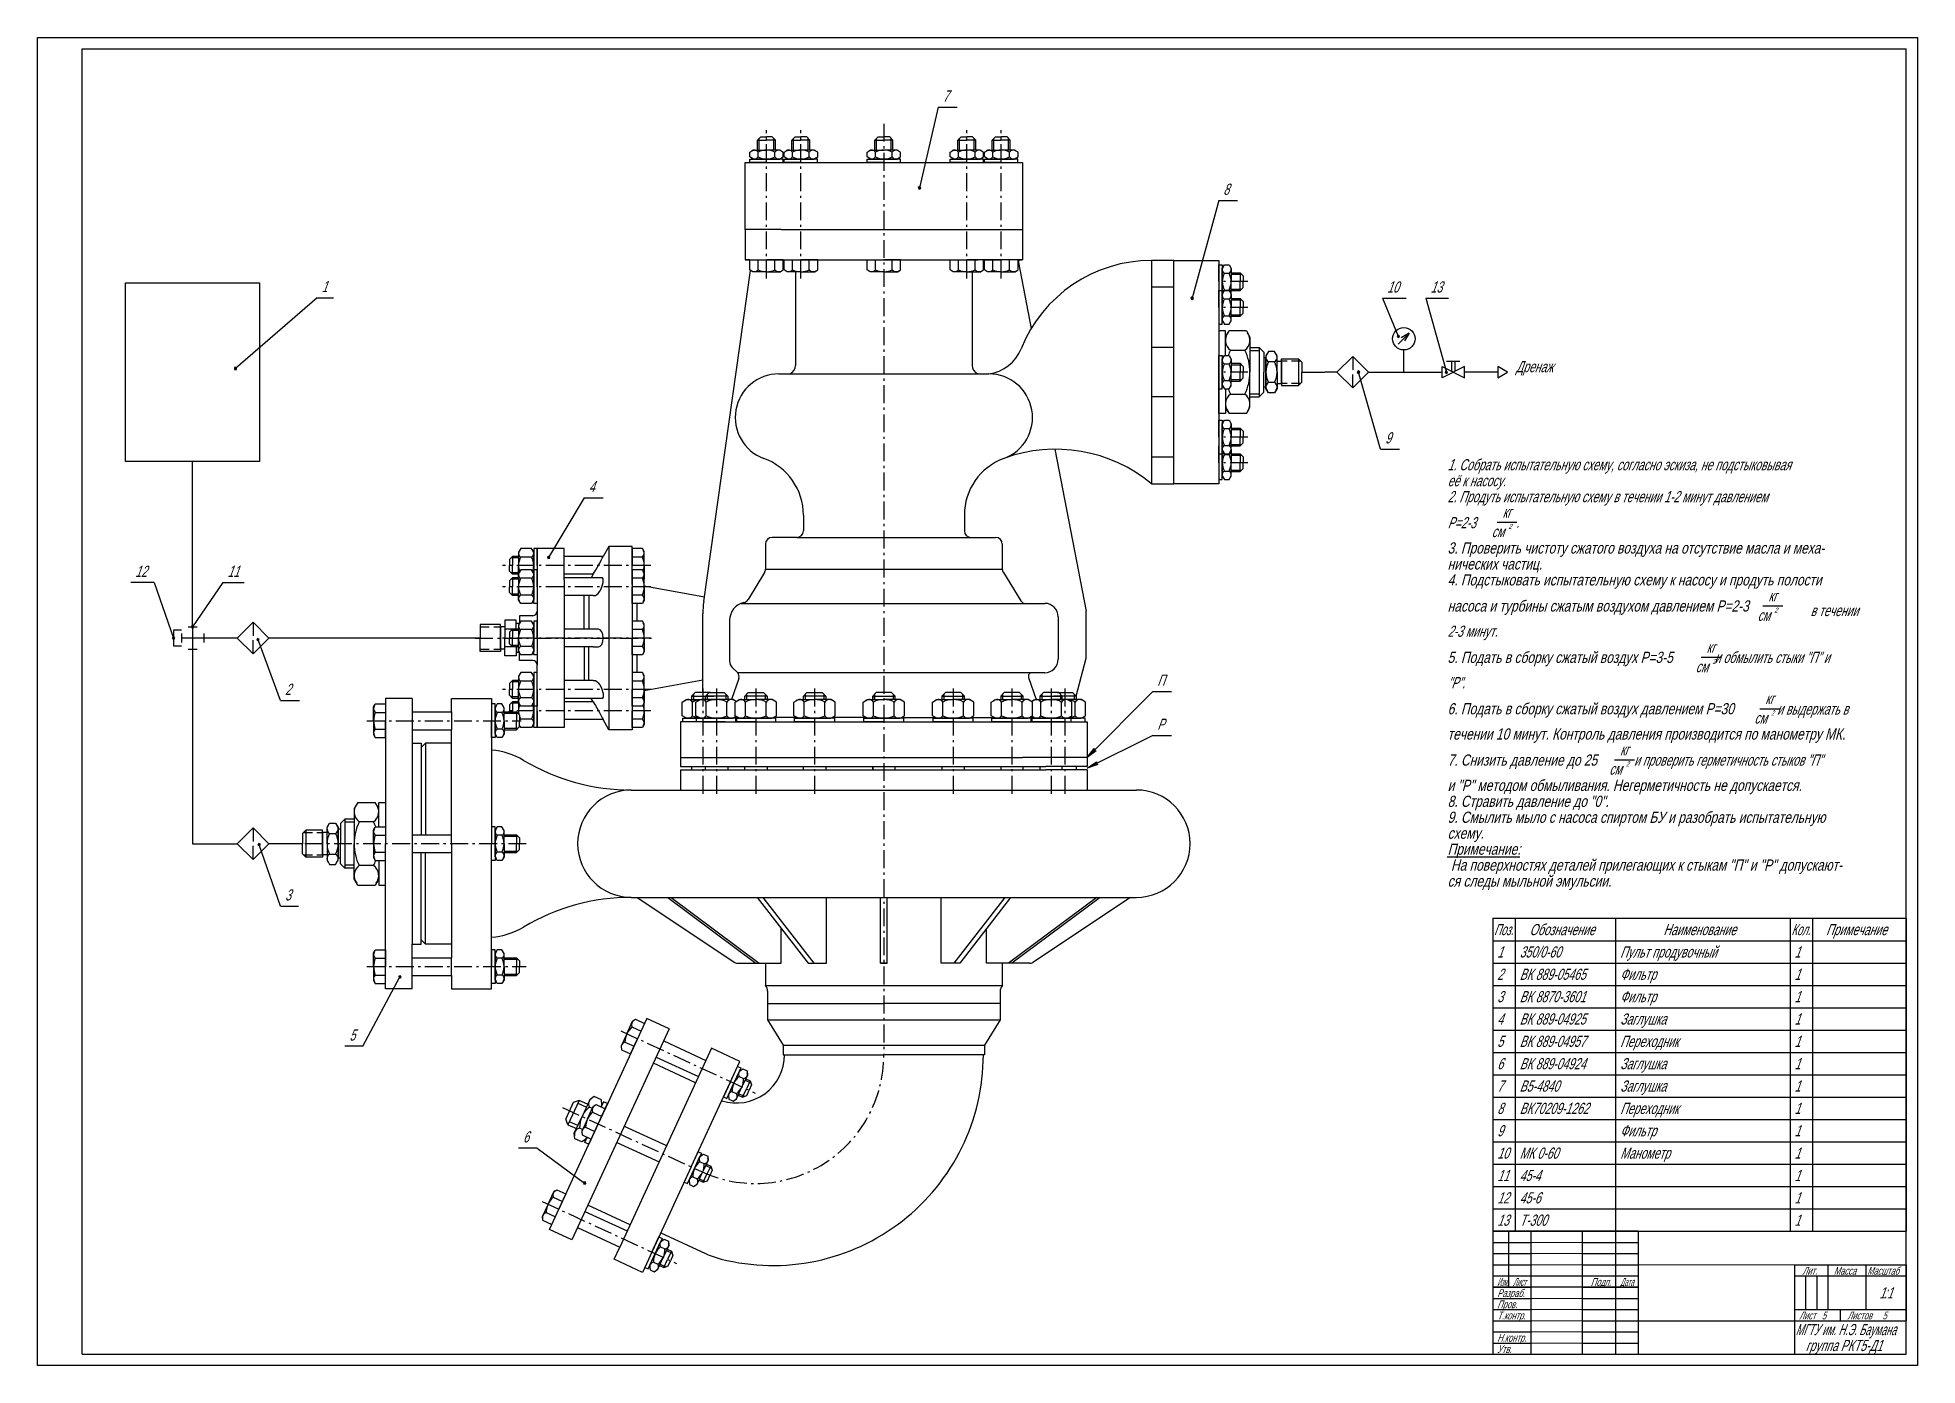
# Model space of a CAD drawing. Extents: x 0 to 841, y 0 to 594.
import ezdxf

# ---------------------------------------------------------------- set-up
doc = ezdxf.new("R2010")
doc.units = 0
doc.header["$MEASUREMENT"] = 0
for name, pattern in [('K5LT32768', [0]), ('K5LT_AXLED', [13, 8, -2, 1, -2]), ('K5LT_BASIC', [0]), ('K5LT_DASHED', [6, 4, -2]), ('K5LT_THIN', [0])]:
    doc.linetypes.add(name, pattern=pattern)
doc.layers.add('LAYER0VIEW0', color=7, linetype='Continuous')
doc.layers.add('LAYER2VIEW0', color=7, linetype='Continuous')
doc.styles.add('K5_TEXTSTYLE', font='win_eskd.shx', dxfattribs={"width": 0.7, "oblique": 15, "bigfont": 'b_eskd.shx'})
doc.styles.get("Standard").update_dxf_attribs({"font": 'cad2win.shx', "width": 0.8, "oblique": 15})

msp = doc.modelspace()

# ---------------------------------------------------------------- texts
at = {"layer": 'LAYER0VIEW0', "color": 7, "style": 'K5_TEXTSTYLE', "oblique": 20, "width": 0.7}
for s, height, p in [('Дренаж', 5, (661.35, 444.29)), ('1. Собрать испытательную схему, согласно эскиза, не подстыковывая', 5, (630.82, 400.43)), ('её к насосу.', 5, (630.82, 393.29)), ('2. Продуть испытательную схему в течении 1-2 минут давлением', 5, (630.82, 386.16)), ('P=2-3 ', 5, (630.82, 374.49)), ('кг', 5, (655.36, 379.24)), ('см', 5, (650.5, 370.53)), ('2', 2.22, (658.02, 374.21)), ('.', 5, (661.45, 374.7)), ('кг', 5, (774.29, 341.77)), ('см', 5, (769.44, 333.06)), ('2', 2.22, (776.96, 336.75)), (' в течении', 5, (791.83, 335.2)), ('2-3 минут.', 5, (630.82, 325.93)), ('кг', 5, (746.64, 318.79)), (' и обмылить стыки "П" и ', 5, (748.96, 314.26)), ('см', 5, (741.78, 310.09)), ('2', 2.22, (749.3, 313.77)), ('"Р".', 5, (630.82, 302.95)), ('кг', 5, (772.88, 295.81)), (' и выдержать в', 5, (776.89, 291.13)), ('см', 5, (768.02, 287.11)), ('2', 2.22, (775.54, 290.79)), ('кг', 5, (707.95, 272.98)), ('2', 2.22, (710.61, 267.96)), (' и проверить герметичность стыков "П"', 5, (712.87, 268.3)), ('см', 5, (703.09, 264.28))]:
    msp.add_text(s, height=height, dxfattribs=at).set_placement(p)
at = {"layer": 'LAYER0VIEW0', "color": 7, "oblique": 15, "width": 0.8}
for s, p in [('3. Проверить чистоту сжатого воздуха на отсутствие масла и меха-', (630.82, 363.18)), ('нических частиц.', (630.82, 356.04)), ('4. Подстыковать испытательную схему к насосу и продуть полости', (630.82, 348.91)), ('насоса и турбины сжатым воздухом давлением P=2-3 ', (630.82, 337.24)), ('5. Подать в сборку сжатый воздух P=3-5 ', (630.82, 314.26)), ('6. Подать в сборку сжатый воздух давлением P=30 ', (630.82, 291.28)), ('течении 10 минут. Контроль давления производится по манометру МК.', (630.82, 279.97)), ('7. Снизить давление до 25 ', (630.82, 268.3)), ('и "Р" методом обмыливания. Негерметичность не допускается.', (630.82, 257)), ('8. Стравить давление до "0".', (630.82, 249.86)), ('9. Смылить мыло с насоса спиртом БУ и разобрать испытательную ', (630.82, 242.72)), ('схему.', (630.82, 235.59)), ('%%uПримечание:', (630.82, 228.45)), ('ся следы мыльной эмульсии.', (630.82, 214.18)), (' На поверхностях деталей прилегающих к стыкам "П" и "Р" допускают-', (630.82, 221.32))]:
    msp.add_text(s, height=5, dxfattribs=at).set_placement(p)
at = {"layer": 'LAYER0VIEW0', "color": 7, "lineweight": 0, "style": 'K5_TEXTSTYLE', "oblique": 20}
for s, width, p in [('МГТУ им. Н.Э. Баумана', 0.608586, (786.5, 13.53)), ('группа РКТ5-Д1', 0.7, (790.98, 6.4))]:
    msp.add_text(s, height=5, dxfattribs=dict(at, width=width)).set_placement(p)

# ---------------------------------------------------------------- blocks, each defined once
blk = doc.blocks.new('*U4')
at = {"layer": 'LAYER0VIEW0', "color": 7, "linetype": 'K5LT_THIN'}
for p, q in [((0, 0), (7, 0)), ((0, 0), (0, -25)), ((7, 0), (7, -25)), ((0, -5), (7, -5)), ((0, -10), (7, -10)), ((0, -15), (7, -15)), ((0, -20), (7, -20)), ((0, -25), (7, -25))]:
    blk.add_line(p, q, dxfattribs=at)
at = {"layer": 'LAYER0VIEW0', "color": 7, "style": 'K5_TEXTSTYLE', "oblique": 20, "width": 0.38971}
blk.add_text('Изм.', height=3.5, dxfattribs=at).set_placement((2, -24.42))
blk = doc.blocks.new('*U5')
at = {"layer": 'LAYER0VIEW0', "color": 7, "linetype": 'K5LT_THIN'}
for p, q in [((0, 0), (10, 0)), ((0, 0), (0, -25)), ((10, 0), (10, -25)), ((0, -5), (10, -5)), ((0, -10), (10, -10)), ((0, -15), (10, -15)), ((0, -20), (10, -20)), ((0, -25), (10, -25))]:
    blk.add_line(p, q, dxfattribs=at)
at = {"layer": 'LAYER0VIEW0', "color": 7, "style": 'K5_TEXTSTYLE', "oblique": 20, "width": 0.460914}
blk.add_text('Лист', height=3.5, dxfattribs=at).set_placement((2, -24.42))
blk = doc.blocks.new('*U6')
at = {"layer": 'LAYER0VIEW0', "color": 7, "linetype": 'K5LT_THIN'}
for p, q in [((0, 0), (17, 0)), ((0, 0), (0, -30)), ((17, 0), (17, -30)), ((0, -5), (17, -5)), ((0, -10), (17, -10)), ((0, -15), (17, -15)), ((0, -20), (17, -20)), ((0, -25), (17, -25)), ((0, -30), (17, -30))]:
    blk.add_line(p, q, dxfattribs=at)
at = {"layer": 'LAYER0VIEW0', "color": 7, "style": 'K5_TEXTSTYLE', "oblique": 20, "width": 0.7}
for s, p in [('Разраб.', (2, -4.42)), ('Пров.', (2, -9.42)), ('Т.контр.', (2, -14.42)), ('Н.контр.', (2, -24.42)), ('Утв.', (2, -29.42))]:
    blk.add_text(s, height=3.5, dxfattribs=at).set_placement(p)
blk = doc.blocks.new('*U8')
at = {"layer": 'LAYER0VIEW0', "color": 7, "linetype": 'K5LT_THIN'}
for p, q in [((0, 0), (15, 0)), ((0, 0), (0, -55)), ((15, 0), (15, -55)), ((0, -5), (15, -5)), ((0, -10), (15, -10)), ((0, -15), (15, -15)), ((0, -20), (15, -20)), ((0, -25), (15, -25)), ((0, -30), (15, -30)), ((0, -35), (15, -35)), ((0, -40), (15, -40)), ((0, -45), (15, -45)), ((0, -50), (15, -50)), ((0, -55), (15, -55))]:
    blk.add_line(p, q, dxfattribs=at)
at = {"layer": 'LAYER0VIEW0', "color": 7, "style": 'K5_TEXTSTYLE', "oblique": 20, "width": 0.7}
blk.add_text('Подп.', height=3.5, dxfattribs=at).set_placement((3.85, -24.42))
blk = doc.blocks.new('*U9')
at = {"layer": 'LAYER0VIEW0', "color": 7, "linetype": 'K5LT_THIN'}
for p, q in [((0, 0), (10, 0)), ((0, 0), (0, -55)), ((10, 0), (10, -55)), ((0, -5), (10, -5)), ((0, -10), (10, -10)), ((0, -15), (10, -15)), ((0, -20), (10, -20)), ((0, -25), (10, -25)), ((0, -30), (10, -30)), ((0, -35), (10, -35)), ((0, -40), (10, -40)), ((0, -45), (10, -45)), ((0, -50), (10, -50)), ((0, -55), (10, -55))]:
    blk.add_line(p, q, dxfattribs=at)
at = {"layer": 'LAYER0VIEW0', "color": 7, "style": 'K5_TEXTSTYLE', "oblique": 20, "width": 0.460914}
blk.add_text('Дата', height=3.5, dxfattribs=at).set_placement((2, -24.42))
blk = doc.blocks.new('*U11')
at = {"layer": 'LAYER0VIEW0', "color": 5, "linetype": 'K5LT_BASIC'}
for p, q in [((0, 0), (70, 0)), ((0, 0), (0, -15)), ((70, 0), (70, -15)), ((0, -15), (70, -15))]:
    blk.add_line(p, q, dxfattribs=at)
blk = doc.blocks.new('*U13')
at = {"layer": 'LAYER0VIEW0', "color": 5, "linetype": 'K5LT_BASIC'}
for p, q in [((0, 0), (20.5, 0)), ((0, 0), (0, -5)), ((20.5, 0), (20.5, -5)), ((0, -5), (20.5, -5))]:
    blk.add_line(p, q, dxfattribs=at)
at = {"layer": 'LAYER0VIEW0', "color": 7, "style": 'K5_TEXTSTYLE', "oblique": 20, "width": 0.7}
blk.add_text(' Лист   5', height=3.5, dxfattribs=at).set_placement((1.11, -4.42))
blk = doc.blocks.new('*U14')
at = {"layer": 'LAYER0VIEW0', "color": 5, "linetype": 'K5LT_BASIC'}
for p, q in [((0, 0), (29.5, 0)), ((0, 0), (0, -5)), ((29.5, 0), (29.5, -5)), ((0, -5), (29.5, -5))]:
    blk.add_line(p, q, dxfattribs=at)
at = {"layer": 'LAYER0VIEW0', "color": 7, "style": 'K5_TEXTSTYLE', "oblique": 20, "width": 0.7}
blk.add_text(' Листов     5', height=3.5, dxfattribs=at).set_placement((2.18, -4.42))
blk = doc.blocks.new('*U15')
at = {"layer": 'LAYER0VIEW0', "color": 7, "linetype": 'K5LT_THIN'}
for p, q in [((0, 0), (15, 0)), ((0, 0), (0, -15)), ((5, 0), (5, -15)), ((10, 0), (10, -15)), ((15, 0), (15, -15)), ((0, -15), (15, -15))]:
    blk.add_line(p, q, dxfattribs=at)
blk = doc.blocks.new('*U16')
at = {"layer": 'LAYER0VIEW0', "color": 5, "linetype": 'K5LT_BASIC'}
for p, q in [((0, 0), (15, 0)), ((0, 0), (0, -5)), ((15, 0), (15, -5)), ((0, -5), (15, -5))]:
    blk.add_line(p, q, dxfattribs=at)
at = {"layer": 'LAYER0VIEW0', "color": 7, "style": 'K5_TEXTSTYLE', "oblique": 20, "width": 0.7}
blk.add_text('Лит.', height=3.5, dxfattribs=at).set_placement((3.52, -4.42))
blk = doc.blocks.new('*U17')
at = {"layer": 'LAYER0VIEW0', "color": 5, "linetype": 'K5LT_BASIC'}
for p, q in [((0, 0), (17, 0)), ((0, 0), (0, -15)), ((17, 0), (17, -15)), ((0, -15), (17, -15))]:
    blk.add_line(p, q, dxfattribs=at)
blk = doc.blocks.new('*U18')
at = {"layer": 'LAYER0VIEW0', "color": 5, "linetype": 'K5LT_BASIC'}
for p, q in [((0, 0), (18, 0)), ((0, 0), (0, -15)), ((18, 0), (18, -15)), ((0, -15), (18, -15))]:
    blk.add_line(p, q, dxfattribs=at)
at = {"layer": 'LAYER0VIEW0', "color": 7, "style": 'K5_TEXTSTYLE', "oblique": 20, "width": 0.7}
for s, p in [('1', (5.92, -10.03)), (':1', (8.03, -10.03))]:
    blk.add_text(s, height=5, dxfattribs=at).set_placement(p)
blk = doc.blocks.new('*U19')
at = {"layer": 'LAYER0VIEW0', "color": 5, "linetype": 'K5LT_BASIC'}
for p, q in [((0, 0), (17, 0)), ((0, 0), (0, -5)), ((17, 0), (17, -5)), ((0, -5), (17, -5))]:
    blk.add_line(p, q, dxfattribs=at)
at = {"layer": 'LAYER0VIEW0', "color": 7, "style": 'K5_TEXTSTYLE', "oblique": 20, "width": 0.7}
blk.add_text('Масса', height=3.5, dxfattribs=at).set_placement((2.6, -4.42))
blk = doc.blocks.new('*U20')
at = {"layer": 'LAYER0VIEW0', "color": 5, "linetype": 'K5LT_BASIC'}
for p, q in [((0, 0), (18, 0)), ((0, 0), (0, -5)), ((18, 0), (18, -5)), ((0, -5), (18, -5))]:
    blk.add_line(p, q, dxfattribs=at)
at = {"layer": 'LAYER0VIEW0', "color": 7, "style": 'K5_TEXTSTYLE', "oblique": 20, "width": 0.684163}
blk.add_text('Масштаб', height=3.5, dxfattribs=at).set_placement((0.58, -4.42))
blk = doc.blocks.new('*L22')
at = {"layer": 'LAYER0VIEW0', "color": 7, "linetype": 'K5LT_THIN'}
for p, q in [((36.26, 31.42), (-0.23, -0.2)), ((36.26, 31.42), (43.63, 31.42)), ((-0.62, 0.26), (-0.68, -0.59)), ((0.23, 0.2), (-0.62, 0.26)), ((-0.42, 0.03), (-0.45, -0.39)), ((0, 0), (-0.42, 0.03)), ((-0.03, -0.42), (0, 0)), ((0, 0), (0.23, 0.2)), ((0.17, -0.65), (0.23, 0.2)), ((-0.68, -0.59), (0.17, -0.65)), ((-0.45, -0.39), (-0.03, -0.42))]:
    blk.add_line(p, q, dxfattribs=at)
at = {"layer": 'LAYER0VIEW0', "color": 7, "style": 'K5_TEXTSTYLE', "oblique": 20, "width": 0.7}
blk.add_text('1', height=5, dxfattribs=at).set_placement((38.26, 33.96))
blk = doc.blocks.new('*L23')
at = {"layer": 'LAYER0VIEW0', "color": 7, "linetype": 'K5LT_THIN'}
for p, q in [((-0.31, 0.84), (-0.67, 0.07)), ((-0.67, 0.07), (0.1, -0.28)), ((-0.21, 0.56), (-0.39, 0.18)), ((-0.39, 0.18), (0, 0)), ((0.46, 0.49), (-0.31, 0.84)), ((0.18, 0.39), (-0.21, 0.56)), ((9.96, -26.93), (-0.1, 0.28)), ((0, 0), (0.18, 0.39)), ((0, 0), (0.1, -0.28)), ((0.1, -0.28), (0.46, 0.49)), ((9.96, -26.93), (18.38, -26.93))]:
    blk.add_line(p, q, dxfattribs=at)
at = {"layer": 'LAYER0VIEW0', "color": 7, "style": 'K5_TEXTSTYLE', "oblique": 20, "width": 0.7}
blk.add_text('2', height=5, dxfattribs=at).set_placement((11.96, -24.39))
blk = doc.blocks.new('*L24')
at = {"layer": 'LAYER0VIEW0', "color": 7, "linetype": 'K5LT_THIN'}
for p, q in [((-0.3, 0.85), (-0.67, 0.09)), ((-0.67, 0.09), (0.1, -0.28)), ((-0.2, 0.57), (-0.38, 0.18)), ((-0.38, 0.18), (0, 0)), ((0.47, 0.48), (-0.3, 0.85)), ((0.18, 0.38), (-0.2, 0.57)), ((9.46, -27.22), (-0.1, 0.28)), ((0, 0), (0.18, 0.38)), ((0, 0), (0.1, -0.28)), ((0.1, -0.28), (0.47, 0.48)), ((9.46, -27.22), (17.49, -27.22))]:
    blk.add_line(p, q, dxfattribs=at)
at = {"layer": 'LAYER0VIEW0', "color": 7, "style": 'K5_TEXTSTYLE', "oblique": 20, "width": 0.7}
blk.add_text('3', height=5, dxfattribs=at).set_placement((11.46, -24.68))
blk = doc.blocks.new('*L25')
at = {"layer": 'LAYER0VIEW0', "color": 7, "linetype": 'K5LT_THIN'}
for p, q in [((15.79, 26.45), (-0.15, -0.26)), ((15.79, 26.45), (24.22, 26.45)), ((0.15, 0.26), (-0.67, 0.05)), ((-0.67, 0.05), (-0.46, -0.77)), ((0, 0), (-0.41, -0.1)), ((0, 0), (0.15, 0.26)), ((0.36, -0.57), (0.15, 0.26)), ((-0.46, -0.77), (0.36, -0.57)), ((-0.41, -0.1), (-0.31, -0.52)), ((-0.31, -0.52), (0.1, -0.41)), ((0.1, -0.41), (0, 0))]:
    blk.add_line(p, q, dxfattribs=at)
at = {"layer": 'LAYER0VIEW0', "color": 7, "style": 'K5_TEXTSTYLE', "oblique": 20, "width": 0.7}
blk.add_text('4', height=5, dxfattribs=at).set_placement((17.79, 28.98))
blk = doc.blocks.new('*L26')
at = {"layer": 'LAYER0VIEW0', "color": 7, "linetype": 'K5LT_THIN'}
for p, q in [((-16.49, -30.77), (0.14, 0.26)), ((0.43, 0.79), (-0.39, 0.55)), ((-0.39, 0.55), (-0.14, -0.26)), ((0, 0), (-0.14, -0.26)), ((0.28, 0.53), (-0.12, 0.41)), ((-0.12, 0.41), (0, 0)), ((0, 0), (0.41, 0.12)), ((0.41, 0.12), (0.28, 0.53)), ((0.67, -0.02), (0.43, 0.79)), ((-0.14, -0.26), (0.67, -0.02)), ((-16.49, -30.77), (-24.51, -30.77))]:
    blk.add_line(p, q, dxfattribs=at)
at = {"layer": 'LAYER0VIEW0', "color": 7, "style": 'K5_TEXTSTYLE', "oblique": 20, "width": 0.7}
blk.add_text('5', height=5, dxfattribs=at).set_placement((-22.51, -28.24))
blk = doc.blocks.new('*L27')
at = {"layer": 'LAYER0VIEW0', "color": 7, "linetype": 'K5LT_THIN'}
for p, q in [((-20.94, 15.44), (-29.36, 15.44)), ((-20.94, 15.44), (0.24, -0.18)), ((0.6, 0.3), (-0.24, 0.18)), ((0, 0), (-0.24, 0.18)), ((-0.24, 0.18), (-0.11, -0.66)), ((0.42, 0.06), (0, 0)), ((0, 0), (0.06, -0.42)), ((0.48, -0.36), (0.42, 0.06)), ((0.72, -0.53), (0.6, 0.3)), ((-0.11, -0.66), (0.72, -0.53)), ((0.06, -0.42), (0.48, -0.36))]:
    blk.add_line(p, q, dxfattribs=at)
at = {"layer": 'LAYER0VIEW0', "color": 7, "style": 'K5_TEXTSTYLE', "oblique": 20, "width": 0.7}
blk.add_text('6', height=5, dxfattribs=at).set_placement((-27.36, 17.98))
blk = doc.blocks.new('*L28')
at = {"layer": 'LAYER0VIEW0', "color": 7, "linetype": 'K5LT_THIN'}
for p, q in [((8.31, 35.82), (-0.07, -0.29)), ((8.31, 35.82), (16.73, 35.82)), ((0.07, 0.29), (-0.65, -0.16)), ((0, 0), (-0.36, -0.22)), ((0, 0), (0.07, 0.29)), ((0.22, -0.36), (0, 0)), ((0.52, -0.43), (0.07, 0.29)), ((-0.65, -0.16), (-0.2, -0.88)), ((-0.36, -0.22), (-0.14, -0.58)), ((-0.2, -0.88), (0.52, -0.43)), ((-0.14, -0.58), (0.22, -0.36))]:
    blk.add_line(p, q, dxfattribs=at)
at = {"layer": 'LAYER0VIEW0', "color": 7, "style": 'K5_TEXTSTYLE', "oblique": 20, "width": 0.7}
blk.add_text('7', height=5, dxfattribs=at).set_placement((10.31, 38.35))
blk = doc.blocks.new('*L29')
at = {"layer": 'LAYER0VIEW0', "color": 7, "linetype": 'K5LT_THIN'}
for p, q in [((11.74, 43.38), (-0.08, -0.29)), ((11.74, 43.38), (20.16, 43.38)), ((0.08, 0.29), (-0.66, -0.13)), ((0, 0), (-0.37, -0.21)), ((0, 0), (0.08, 0.29)), ((0.21, -0.37), (0, 0)), ((0.5, -0.45), (0.08, 0.29)), ((-0.66, -0.13), (-0.24, -0.87)), ((-0.37, -0.21), (-0.16, -0.58)), ((-0.24, -0.87), (0.5, -0.45)), ((-0.16, -0.58), (0.21, -0.37))]:
    blk.add_line(p, q, dxfattribs=at)
at = {"layer": 'LAYER0VIEW0', "color": 7, "style": 'K5_TEXTSTYLE', "oblique": 20, "width": 0.7}
blk.add_text('8', height=5, dxfattribs=at).set_placement((13.74, 45.92))
blk = doc.blocks.new('*L30')
at = {"layer": 'LAYER0VIEW0', "color": 7, "linetype": 'K5LT_THIN'}
for p, q in [((-0.25, 0.86), (-0.66, 0.12)), ((-0.66, 0.12), (0.08, -0.29)), ((-0.17, 0.58), (-0.37, 0.2)), ((-0.37, 0.2), (0, 0)), ((0.49, 0.45), (-0.25, 0.86)), ((0.2, 0.37), (-0.17, 0.58)), ((9.85, -34.08), (-0.08, 0.29)), ((0, 0), (0.2, 0.37)), ((0, 0), (0.08, -0.29)), ((0.08, -0.29), (0.49, 0.45)), ((9.85, -34.08), (18.27, -34.08))]:
    blk.add_line(p, q, dxfattribs=at)
at = {"layer": 'LAYER0VIEW0', "color": 7, "style": 'K5_TEXTSTYLE', "oblique": 20, "width": 0.7}
blk.add_text('9', height=5, dxfattribs=at).set_placement((11.85, -31.55))
blk = doc.blocks.new('*L31')
at = {"layer": 'LAYER0VIEW0', "color": 7, "linetype": 'K5LT_THIN'}
for p, q in [((-6.9, 16.74), (0.11, -0.28)), ((-6.9, 16.74), (3.64, 16.74)), ((-0.11, 0.28), (-0.44, -0.51)), ((0, 0), (-0.16, -0.39)), ((0, 0), (-0.11, 0.28)), ((0.67, -0.05), (-0.11, 0.28)), ((-0.44, -0.51), (0.34, -0.83)), ((-0.16, -0.39), (0.23, -0.55)), ((0.39, -0.16), (0, 0)), ((0.23, -0.55), (0.39, -0.16)), ((0.34, -0.83), (0.67, -0.05))]:
    blk.add_line(p, q, dxfattribs=at)
at = {"layer": 'LAYER0VIEW0', "color": 7, "style": 'K5_TEXTSTYLE', "oblique": 20, "width": 0.7}
blk.add_text('10', height=5, dxfattribs=at).set_placement((-4.9, 19.28))
blk = doc.blocks.new('*L32')
at = {"layer": 'LAYER0VIEW0', "color": 7, "linetype": 'K5LT_THIN'}
for p, q in [((13.43, 19.59), (-0.17, -0.25)), ((13.43, 19.59), (22.91, 19.59)), ((0.17, 0.25), (-0.66, 0.09)), ((-0.66, 0.09), (-0.51, -0.74)), ((0, 0), (-0.42, -0.08)), ((0, 0), (0.17, 0.25)), ((0.08, -0.42), (0, 0)), ((0.33, -0.59), (0.17, 0.25)), ((-0.51, -0.74), (0.33, -0.59)), ((-0.42, -0.08), (-0.34, -0.49)), ((-0.34, -0.49), (0.08, -0.42))]:
    blk.add_line(p, q, dxfattribs=at)
at = {"layer": 'LAYER0VIEW0', "color": 7, "style": 'K5_TEXTSTYLE', "oblique": 20, "width": 0.7}
blk.add_text('11', height=5, dxfattribs=at).set_placement((15.43, 22.13))
blk = doc.blocks.new('*L33')
at = {"layer": 'LAYER0VIEW0', "color": 7, "linetype": 'K5LT_THIN'}
for p, q in [((-8.56, 24.56), (-19.1, 24.56)), ((-8.56, 24.56), (0.1, -0.28)), ((-0.1, 0.28), (-0.47, -0.48)), ((0, 0), (-0.18, -0.38)), ((0, 0), (-0.1, 0.28)), ((0.67, -0.09), (-0.1, 0.28)), ((-0.47, -0.48), (0.3, -0.85)), ((-0.18, -0.38), (0.2, -0.57)), ((0.38, -0.18), (0, 0)), ((0.2, -0.57), (0.38, -0.18)), ((0.3, -0.85), (0.67, -0.09))]:
    blk.add_line(p, q, dxfattribs=at)
at = {"layer": 'LAYER0VIEW0', "color": 7, "style": 'K5_TEXTSTYLE', "oblique": 20, "width": 0.7}
blk.add_text('12', height=5, dxfattribs=at).set_placement((-17.1, 27.09))
blk = doc.blocks.new('*L34')
at = {"layer": 'LAYER0VIEW0'}
for points in [[(0, 0), (3.16, 3.2), (3.05, 4.02)], [(0, 0), (3.98, 3.09), (3.16, 3.2)]]:
    blk.add_hatch(color=7, dxfattribs=at).paths.add_polyline_path(points)
at = {"layer": 'LAYER0VIEW0', "color": 7, "linetype": 'K5LT_THIN'}
for q in [(0, 0), (37.71, 29.64)]:
    blk.add_line((29.28, 29.64), q, dxfattribs=at)
at = {"layer": 'LAYER0VIEW0', "color": 7, "linetype": 'K5LT32768'}
for p, q in [((0, 0), (3.05, 4.02)), ((3.98, 3.09), (0, 0)), ((3.05, 4.02), (3.16, 3.2)), ((3.16, 3.2), (3.98, 3.09))]:
    blk.add_line(p, q, dxfattribs=at)
at = {"layer": 'LAYER0VIEW0', "color": 7, "style": 'K5_TEXTSTYLE', "oblique": 20, "width": 0.7}
blk.add_text('П', height=5, dxfattribs=at).set_placement((31.28, 32.18))
blk = doc.blocks.new('*L35')
at = {"layer": 'LAYER0VIEW0'}
for points in [[(4.02, 2.01), (4.18, 2.83), (0, 0)], [(4.02, 2.01), (4.77, 1.65), (0, 0)]]:
    blk.add_hatch(color=7, dxfattribs=at).paths.add_polyline_path(points)
at = {"layer": 'LAYER0VIEW0', "color": 7, "linetype": 'K5LT_THIN'}
for q in [(0, 0), (37.71, 14.66)]:
    blk.add_line((29.28, 14.66), q, dxfattribs=at)
at = {"layer": 'LAYER0VIEW0', "color": 7, "linetype": 'K5LT32768'}
for p, q in [((0, 0), (4.18, 2.83)), ((4.77, 1.65), (0, 0)), ((4.18, 2.83), (4.02, 2.01)), ((4.02, 2.01), (4.77, 1.65))]:
    blk.add_line(p, q, dxfattribs=at)
at = {"layer": 'LAYER0VIEW0', "color": 7, "style": 'K5_TEXTSTYLE', "oblique": 20, "width": 0.7}
blk.add_text('Р', height=5, dxfattribs=at).set_placement((31.28, 17.19))
blk = doc.blocks.new('*L36')
at = {"layer": 'LAYER0VIEW0', "color": 7, "linetype": 'K5LT_THIN'}
for p, q in [((-9.03, 32.85), (0.08, -0.29)), ((-9.03, 32.85), (1.12, 32.85)), ((-0.08, 0.29), (-0.5, -0.45)), ((0, 0), (-0.21, -0.37)), ((0, 0), (-0.08, 0.29)), ((0.66, -0.13), (-0.08, 0.29)), ((-0.5, -0.45), (0.24, -0.87)), ((-0.21, -0.37), (0.16, -0.58)), ((0.37, -0.21), (0, 0)), ((0.16, -0.58), (0.37, -0.21)), ((0.24, -0.87), (0.66, -0.13))]:
    blk.add_line(p, q, dxfattribs=at)
at = {"layer": 'LAYER0VIEW0', "color": 7, "style": 'K5_TEXTSTYLE', "oblique": 20, "width": 0.7}
blk.add_text('13', height=5, dxfattribs=at).set_placement((-7.03, 35.39))
blk = doc.blocks.new('*U37')
at = {"layer": 'LAYER0VIEW0', "color": 5, "linetype": 'K5LT_BASIC'}
for p, q in [((0, 0), (185, 0)), ((0, 0), (0, -140)), ((185, 0), (185, -140)), ((0, -10), (185, -10)), ((0, -140), (185, -140))]:
    blk.add_line(p, q, dxfattribs=at)
at = {"layer": 'LAYER0VIEW0', "color": 7, "linetype": 'K5LT_THIN'}
for p, q in [((10, 0), (10, -140)), ((55, 0), (55, -140)), ((133.01, 0), (133.01, -140)), ((143.01, 0), (143.01, -140)), ((0, -20), (185, -20)), ((0, -30), (185, -30)), ((0, -40), (185, -40)), ((0, -50), (185, -50)), ((0, -60), (185, -60)), ((0, -70), (185, -70)), ((0, -80), (185, -80)), ((0, -90), (185, -90)), ((0, -100), (185, -100)), ((0, -110), (185, -110)), ((0, -120), (185, -120)), ((0, -130), (185, -130))]:
    blk.add_line(p, q, dxfattribs=at)
at = {"layer": 'LAYER0VIEW0', "color": 7, "style": 'K5_TEXTSTYLE', "oblique": 20}
for s, width, p in [('Поз.', 0.640707, (0.55, -7.53)), ('Обозначение', 0.7, (16.46, -7.53)), ('Наименование', 0.7, (76.32, -7.53)), ('Кол.', 0.629997, (133.58, -7.53)), ('Примечание', 0.7, (149.09, -7.53)), ('1', 0.7, (2, -17.53)), ('350/0-60', 0.7, (12, -17.53)), ('Пульт продувочный', 0.7, (57, -17.53)), ('1', 0.7, (135.01, -17.53)), ('2', 0.7, (2, -27.53)), ('ВК 889-05465', 0.7, (12, -27.53)), ('Фильтр', 0.7, (57, -27.53)), ('1', 0.7, (135.01, -27.53)), ('3', 0.7, (2, -37.53)), ('ВК 8870-3601', 0.7, (12, -37.53)), ('Фильтр', 0.7, (57, -37.53)), ('1', 0.7, (135.01, -37.53)), ('4', 0.7, (2, -47.53)), ('ВК 889-04925', 0.7, (12, -47.53)), ('Заглушка', 0.7, (57, -47.53)), ('1', 0.7, (135.01, -47.53)), ('5', 0.7, (2, -57.53)), ('ВК 889-04957', 0.7, (12, -57.53)), ('Переходник', 0.7, (57, -57.53)), ('1', 0.7, (135.01, -57.53)), ('6', 0.7, (2, -67.53)), ('ВК 889-04924', 0.7, (12, -67.53)), ('Заглушка', 0.7, (57, -67.53)), ('1', 0.7, (135.01, -67.53)), ('7', 0.7, (2, -77.53)), ('В5-4840', 0.7, (12, -77.53)), ('Заглушка', 0.7, (57, -77.53)), ('1', 0.7, (135.01, -77.53)), ('8', 0.7, (2, -87.53)), ('ВК70209-1262', 0.7, (12, -87.53)), ('Переходник', 0.7, (57, -87.53)), ('1', 0.7, (135.01, -87.53)), ('9', 0.7, (2, -97.53)), ('Фильтр', 0.7, (57, -97.53)), ('1', 0.7, (135.01, -97.53)), ('10', 0.7, (2, -107.53)), ('МК 0-60', 0.7, (12, -107.53)), ('Манометр', 0.7, (57, -107.53)), ('1', 0.7, (135.01, -107.53)), ('11', 0.7, (2, -117.53)), ('45-4', 0.7, (12, -117.53)), ('1', 0.7, (135.01, -117.53)), ('12', 0.7, (2, -127.53)), ('45-6', 0.7, (12, -127.53)), ('1', 0.7, (135.01, -127.53)), ('13', 0.7, (2, -137.53)), ('Т-300', 0.7, (12, -137.53)), ('1', 0.7, (135.01, -137.53))]:
    blk.add_text(s, height=5, dxfattribs=dict(at, width=width)).set_placement(p)
blk = doc.blocks.new('*U38')
at = {"layer": 'LAYER0VIEW0', "color": 5, "linetype": 'K5LT_BASIC'}
for p, q in [((-9, 1.6), (0, 1.6)), ((0, 0), (-9, 0)), ((9, 1.6), (0, 1.6)), ((0, 0), (9, 0)), ((9, 0), (9, 1.6))]:
    blk.add_line(p, q, dxfattribs=at)
blk = doc.blocks.new('*U39')
at = {"layer": 'LAYER0VIEW0', "color": 5, "linetype": 'K5LT_BASIC'}
for p, q in [((-7.25, 8.4), (0, 8.4)), ((0, 0), (-7.25, 0)), ((7.25, 8.4), (0, 8.4)), ((0, 0), (7.25, 0)), ((4.62, 1.15), (4.62, 7.25)), ((9.24, 7.25), (7.25, 8.4)), ((7.25, 0), (9.24, 1.15)), ((9.24, 1.15), (9.24, 7.25))]:
    blk.add_line(p, q, dxfattribs=at)
for centre, radius, start, end in [((6.67, 6.02), 2.4, 49.00799, 148.98055), ((-6.67, 6.02), 2.4, 83.30581, 83.86511), ((-6.67, 2.38), 2.4, 276.13489, 276.69419), ((0, -1.47), 9.87, 88.6815, 90), ((0, 9.87), 9.87, 270, 271.3185), ((0, -1.47), 9.87, 62.09469, 82.93358), ((0, 9.87), 9.87, 277.06642, 297.90531), ((6.67, 2.38), 2.4, 211.01945, 310.99201)]:
    blk.add_arc(centre, radius, start, end, dxfattribs=at)
blk = doc.blocks.new('*U40')
at = {"layer": 'LAYER0VIEW0', "color": 5, "linetype": 'K5LT_BASIC'}
for p, q in [((-9, 0), (-9, 1.6)), ((-9, 1.6), (0, 1.6)), ((0, 0), (-9, 0)), ((9, 1.6), (0, 1.6)), ((0, 0), (9, 0)), ((9, 0), (9, 1.6))]:
    blk.add_line(p, q, dxfattribs=at)
blk = doc.blocks.new('*U41')
at = {"layer": 'LAYER0VIEW0', "color": 5, "linetype": 'K5LT_BASIC'}
for p, q in [((-9.24, 7.25), (-7.25, 8.4)), ((-9.24, 1.15), (-9.24, 7.25)), ((-7.25, 0), (-9.24, 1.15)), ((-7.25, 8.4), (0, 8.4)), ((0, 0), (-7.25, 0)), ((-4.62, 1.15), (-4.62, 7.25)), ((7.25, 8.4), (0, 8.4)), ((0, 0), (7.25, 0)), ((4.62, 1.15), (4.62, 7.25)), ((9.24, 7.25), (7.25, 8.4)), ((7.25, 0), (9.24, 1.15)), ((9.24, 1.15), (9.24, 7.25))]:
    blk.add_line(p, q, dxfattribs=at)
for centre, radius, start, end in [((-6.67, 6.02), 2.4, 31.01945, 130.99201), ((6.67, 6.02), 2.4, 49.00799, 148.98055), ((-6.67, 2.38), 2.4, 229.00799, 328.98055), ((0, -1.47), 9.87, 90, 117.90531), ((0, 9.87), 9.87, 242.09469, 270), ((0, -1.47), 9.87, 62.09469, 90), ((0, 9.87), 9.87, 270, 297.90531), ((6.67, 2.38), 2.4, 211.01945, 310.99201)]:
    blk.add_arc(centre, radius, start, end, dxfattribs=at)
blk = doc.blocks.new('*U42')
at = {"layer": 'LAYER0VIEW0', "color": 5, "linetype": 'K5LT_BASIC'}
for p, q in [((-9, 0), (-9, 1.6)), ((-9, 1.6), (0, 1.6)), ((0, 0), (-9, 0)), ((9, 1.6), (0, 1.6)), ((0, 0), (9, 0)), ((9, 0), (9, 1.6))]:
    blk.add_line(p, q, dxfattribs=at)
blk = doc.blocks.new('*U43')
at = {"layer": 'LAYER0VIEW0', "color": 5, "linetype": 'K5LT_BASIC'}
for p, q in [((-8.78, 7.52), (-7.25, 8.4)), ((-7.25, 0), (-8.78, 0.88)), ((-7.25, 8.4), (0, 8.4)), ((0, 0), (-7.25, 0)), ((-4.62, 1.15), (-4.62, 7.25)), ((7.25, 8.4), (0, 8.4)), ((0, 0), (7.25, 0)), ((4.62, 1.15), (4.62, 7.25)), ((9.24, 7.25), (7.25, 8.4)), ((7.25, 0), (9.24, 1.15)), ((9.24, 1.15), (9.24, 7.25))]:
    blk.add_line(p, q, dxfattribs=at)
for centre, radius, start, end in [((-6.67, 6.02), 2.4, 31.01945, 130.99201), ((6.67, 6.02), 2.4, 49.00799, 148.98055), ((-6.67, 2.38), 2.4, 229.00799, 328.98055), ((0, -1.47), 9.87, 90, 117.90531), ((0, 9.87), 9.87, 242.09469, 270), ((0, -1.47), 9.87, 62.09469, 90), ((0, 9.87), 9.87, 270, 297.90531), ((6.67, 2.38), 2.4, 211.01945, 310.99201)]:
    blk.add_arc(centre, radius, start, end, dxfattribs=at)
blk = doc.blocks.new('*U44')
at = {"layer": 'LAYER0VIEW0', "color": 5, "linetype": 'K5LT_BASIC'}
for p, q in [((-9, 0), (-9, 1.6)), ((-9, 1.6), (0, 1.6)), ((0, 0), (-9, 0)), ((9, 1.6), (0, 1.6)), ((0, 0), (9, 0)), ((9, 0), (9, 1.6))]:
    blk.add_line(p, q, dxfattribs=at)
blk = doc.blocks.new('*U45')
at = {"layer": 'LAYER0VIEW0', "color": 5, "linetype": 'K5LT_BASIC'}
for p, q in [((-9.24, 7.25), (-7.25, 8.4)), ((-9.24, 1.15), (-9.24, 7.25)), ((-7.25, 0), (-9.24, 1.15)), ((-7.25, 8.4), (0, 8.4)), ((0, 0), (-7.25, 0)), ((-4.62, 1.15), (-4.62, 7.25)), ((7.25, 8.4), (0, 8.4)), ((0, 0), (7.25, 0)), ((4.62, 1.15), (4.62, 7.25)), ((9.24, 7.25), (7.25, 8.4)), ((7.25, 0), (9.24, 1.15)), ((9.24, 1.15), (9.24, 7.25))]:
    blk.add_line(p, q, dxfattribs=at)
for centre, radius, start, end in [((-6.67, 6.02), 2.4, 31.01945, 130.99201), ((6.67, 6.02), 2.4, 49.00799, 148.98055), ((-6.67, 2.38), 2.4, 229.00799, 328.98055), ((0, -1.47), 9.87, 90, 117.90531), ((0, 9.87), 9.87, 242.09469, 270), ((0, -1.47), 9.87, 62.09469, 90), ((0, 9.87), 9.87, 270, 297.90531), ((6.67, 2.38), 2.4, 211.01945, 310.99201)]:
    blk.add_arc(centre, radius, start, end, dxfattribs=at)
blk = doc.blocks.new('*U46')
at = {"layer": 'LAYER0VIEW0', "color": 5, "linetype": 'K5LT_BASIC'}
for p, q in [((-9, 0), (-9, 1.6)), ((-9, 1.6), (0, 1.6)), ((0, 0), (-9, 0)), ((9, 1.6), (0, 1.6)), ((0, 0), (9, 0)), ((9, 0), (9, 1.6))]:
    blk.add_line(p, q, dxfattribs=at)
blk = doc.blocks.new('*U47')
at = {"layer": 'LAYER0VIEW0', "color": 5, "linetype": 'K5LT_BASIC'}
for p, q in [((-9.24, 7.25), (-7.25, 8.4)), ((-9.24, 1.15), (-9.24, 7.25)), ((-7.25, 0), (-9.24, 1.15)), ((-7.25, 8.4), (0, 8.4)), ((0, 0), (-7.25, 0)), ((-4.62, 1.15), (-4.62, 7.25)), ((7.25, 8.4), (0, 8.4)), ((0, 0), (7.25, 0)), ((4.62, 1.15), (4.62, 7.25)), ((9.24, 7.25), (7.25, 8.4)), ((7.25, 0), (9.24, 1.15)), ((9.24, 1.15), (9.24, 7.25))]:
    blk.add_line(p, q, dxfattribs=at)
for centre, radius, start, end in [((-6.67, 6.02), 2.4, 31.01945, 130.99201), ((6.67, 6.02), 2.4, 49.00799, 148.98055), ((-6.67, 2.38), 2.4, 229.00799, 328.98055), ((0, -1.47), 9.87, 90, 117.90531), ((0, 9.87), 9.87, 242.09469, 270), ((0, -1.47), 9.87, 62.09469, 90), ((0, 9.87), 9.87, 270, 297.90531), ((6.67, 2.38), 2.4, 211.01945, 310.99201)]:
    blk.add_arc(centre, radius, start, end, dxfattribs=at)
blk = doc.blocks.new('*U48')
at = {"layer": 'LAYER0VIEW0', "color": 5, "linetype": 'K5LT_BASIC'}
for p, q in [((-9, 0), (-9, 1.6)), ((-9, 1.6), (0, 1.6)), ((0, 0), (-9, 0)), ((9, 1.6), (0, 1.6)), ((0, 0), (9, 0))]:
    blk.add_line(p, q, dxfattribs=at)
blk = doc.blocks.new('*U49')
at = {"layer": 'LAYER0VIEW0', "color": 5, "linetype": 'K5LT_BASIC'}
for p, q in [((-9.24, 7.25), (-7.25, 8.4)), ((-9.24, 1.15), (-9.24, 7.25)), ((-7.25, 0), (-9.24, 1.15)), ((-7.25, 8.4), (0, 8.4)), ((0, 0), (-7.25, 0)), ((-4.62, 1.15), (-4.62, 7.25)), ((7.25, 8.4), (0, 8.4)), ((0, 0), (7.25, 0))]:
    blk.add_line(p, q, dxfattribs=at)
for centre, radius, start, end in [((-6.67, 6.02), 2.4, 31.01945, 130.99201), ((-6.67, 2.38), 2.4, 229.00799, 328.98055), ((0, -1.47), 9.87, 97.06642, 117.90531), ((0, 9.87), 9.87, 242.09469, 262.93358), ((0, -1.47), 9.87, 90, 91.3185), ((0, 9.87), 9.87, 268.6815, 270), ((6.67, 6.02), 2.4, 96.13489, 96.69419), ((6.67, 2.38), 2.4, 263.30581, 263.86511)]:
    blk.add_arc(centre, radius, start, end, dxfattribs=at)
blk = doc.blocks.new('*U50')
at = {"layer": 'LAYER0VIEW0', "color": 5, "linetype": 'K5LT_BASIC'}
for p, q in [((-9, 0), (-9, 1.6)), ((-9, 1.6), (0, 1.6)), ((0, 0), (-9, 0)), ((9, 1.6), (0, 1.6)), ((0, 0), (9, 0)), ((9, 0), (9, 1.6))]:
    blk.add_line(p, q, dxfattribs=at)
blk = doc.blocks.new('*U51')
at = {"layer": 'LAYER0VIEW0', "color": 5, "linetype": 'K5LT_BASIC'}
for p, q in [((-9.24, 7.25), (-7.25, 8.4)), ((-9.24, 1.15), (-9.24, 7.25)), ((-7.25, 0), (-9.24, 1.15)), ((-7.25, 8.4), (0, 8.4)), ((0, 0), (-7.25, 0)), ((-4.62, 1.15), (-4.62, 7.25)), ((7.25, 8.4), (0, 8.4)), ((0, 0), (7.25, 0)), ((4.62, 1.15), (4.62, 7.25)), ((8.78, 7.52), (7.25, 8.4)), ((7.25, 0), (8.78, 0.88))]:
    blk.add_line(p, q, dxfattribs=at)
for centre, radius, start, end in [((-6.67, 6.02), 2.4, 31.01945, 130.99201), ((6.67, 6.02), 2.4, 49.00799, 148.98055), ((-6.67, 2.38), 2.4, 229.00799, 328.98055), ((0, -1.47), 9.87, 90, 117.90531), ((0, 9.87), 9.87, 242.09469, 270), ((0, -1.47), 9.87, 62.09469, 90), ((0, 9.87), 9.87, 270, 297.90531), ((6.67, 2.38), 2.4, 211.01945, 310.99201)]:
    blk.add_arc(centre, radius, start, end, dxfattribs=at)
blk = doc.blocks.new('*U52')
at = {"layer": 'LAYER0VIEW0', "color": 5, "linetype": 'K5LT_BASIC'}
for p, q in [((-9, 0), (-9, 1.6)), ((-9, 1.6), (0, 1.6)), ((0, 0), (-9, 0)), ((9, 1.6), (0, 1.6)), ((0, 0), (9, 0)), ((9, 0), (9, 1.6))]:
    blk.add_line(p, q, dxfattribs=at)
blk = doc.blocks.new('*U53')
at = {"layer": 'LAYER0VIEW0', "color": 5, "linetype": 'K5LT_BASIC'}
for p, q in [((-9.24, 7.25), (-7.25, 8.4)), ((-9.24, 1.15), (-9.24, 7.25)), ((-7.25, 0), (-9.24, 1.15)), ((-7.25, 8.4), (0, 8.4)), ((0, 0), (-7.25, 0)), ((-4.62, 1.15), (-4.62, 7.25)), ((7.25, 8.4), (0, 8.4)), ((0, 0), (7.25, 0)), ((4.62, 1.15), (4.62, 7.25)), ((9.24, 7.25), (7.25, 8.4)), ((7.25, 0), (9.24, 1.15)), ((9.24, 1.15), (9.24, 7.25))]:
    blk.add_line(p, q, dxfattribs=at)
for centre, radius, start, end in [((-6.67, 6.02), 2.4, 31.01945, 130.99201), ((6.67, 6.02), 2.4, 49.00799, 148.98055), ((-6.67, 2.38), 2.4, 229.00799, 328.98055), ((0, -1.47), 9.87, 90, 117.90531), ((0, 9.87), 9.87, 242.09469, 270), ((0, -1.47), 9.87, 62.09469, 90), ((0, 9.87), 9.87, 270, 297.90531), ((6.67, 2.38), 2.4, 211.01945, 310.99201)]:
    blk.add_arc(centre, radius, start, end, dxfattribs=at)
blk = doc.blocks.new('*U54')
at = {"layer": 'LAYER0VIEW0', "color": 5, "linetype": 'K5LT_BASIC'}
for p, q in [((-9, 0), (-9, 1.6)), ((-9, 1.6), (0, 1.6)), ((0, 0), (-9, 0)), ((9, 1.6), (0, 1.6)), ((0, 0), (9, 0)), ((9, 0), (9, 1.6))]:
    blk.add_line(p, q, dxfattribs=at)
blk = doc.blocks.new('*U55')
at = {"layer": 'LAYER0VIEW0', "color": 5, "linetype": 'K5LT_BASIC'}
for p, q in [((-9.24, 7.25), (-7.25, 8.4)), ((-9.24, 1.15), (-9.24, 7.25)), ((-7.25, 0), (-9.24, 1.15)), ((-7.25, 8.4), (0, 8.4)), ((0, 0), (-7.25, 0)), ((-4.62, 1.15), (-4.62, 7.25)), ((7.25, 8.4), (0, 8.4)), ((0, 0), (7.25, 0)), ((4.62, 1.15), (4.62, 7.25)), ((9.24, 7.25), (7.25, 8.4)), ((7.25, 0), (9.24, 1.15)), ((9.24, 1.15), (9.24, 7.25))]:
    blk.add_line(p, q, dxfattribs=at)
for centre, radius, start, end in [((-6.67, 6.02), 2.4, 31.01945, 130.99201), ((6.67, 6.02), 2.4, 49.00799, 148.98055), ((-6.67, 2.38), 2.4, 229.00799, 328.98055), ((0, -1.47), 9.87, 90, 117.90531), ((0, 9.87), 9.87, 242.09469, 270), ((0, -1.47), 9.87, 62.09469, 90), ((0, 9.87), 9.87, 270, 297.90531), ((6.67, 2.38), 2.4, 211.01945, 310.99201)]:
    blk.add_arc(centre, radius, start, end, dxfattribs=at)
blk = doc.blocks.new('*U56')
at = {"layer": 'LAYER0VIEW0', "color": 5, "linetype": 'K5LT_BASIC'}
for p, q in [((-4, 8), (0, 8)), ((-4, 0), (0, 0)), ((0, 8), (1.4, 6.6)), ((0, 8), (0, 4)), ((0, 0), (0, 4)), ((0, 0), (1.4, 1.4)), ((1.4, 6.6), (1.4, 4)), ((1.4, 1.4), (1.4, 4))]:
    blk.add_line(p, q, dxfattribs=at)
at = {"layer": 'LAYER0VIEW0', "color": 7, "linetype": 'K5LT_THIN'}
for p, q in [((-4, 7.32), (0.68, 7.32)), ((-4, 0.68), (0.68, 0.68))]:
    blk.add_line(p, q, dxfattribs=at)
blk = doc.blocks.new('*U57')
at = {"layer": 'LAYER0VIEW0', "color": 5, "linetype": 'K5LT_BASIC'}
for p, q in [((0, 0), (-3.14, -6.81)), ((0, 0), (3.14, 6.81)), ((4.6, 6.14), (1.45, -0.67)), ((3.14, 6.81), (4.6, 6.14)), ((-3.14, -6.81), (-1.69, -7.48)), ((-1.69, -7.48), (1.45, -0.67))]:
    blk.add_line(p, q, dxfattribs=at)
blk = doc.blocks.new('*U58')
at = {"layer": 'LAYER0VIEW0', "color": 5, "linetype": 'K5LT_BASIC'}
for p, q in [((0, 0), (4.19, 9.08)), ((2.38, 9.92), (1.33, 7.65)), ((4.19, 9.08), (2.38, 9.92)), ((0, 0), (-4.19, -9.08)), ((-6.01, -8.24), (-4.96, -5.98)), ((-4.19, -9.08), (-6.01, -8.24))]:
    blk.add_line(p, q, dxfattribs=at)
blk = doc.blocks.new('*U59')
at = {"layer": 'LAYER0VIEW0', "color": 5, "linetype": 'K5LT_BASIC'}
for p, q in [((-5.45, 2.52), (-8.91, -4.97)), ((-3.43, 3.94), (-5.45, 2.52)), ((-0.22, 2.46), (-3.43, 3.94)), ((0, 0), (-0.22, 2.46)), ((-12.37, -12.46), (-8.91, -4.97)), ((-4.26, -1.4), (-5.6, -0.78)), ((-0.31, -0.68), (0, 0)), ((-12.14, -14.93), (-12.37, -12.46)), ((-8.94, -16.41), (-12.14, -14.93)), ((-8.62, -10.83), (-9.96, -10.21)), ((-6.92, -14.98), (-8.94, -16.41)), ((-6.61, -14.3), (-6.92, -14.98))]:
    blk.add_line(p, q, dxfattribs=at)
for centre, radius, start, end in [((-3.19, 0.69), 2.83, 116.23106, 211.24385), ((-2.85, 0.54), 2.83, 334.47409, 14.191), ((1.56, -9.81), 11.53, 155.21103, 181.98937), ((1.56, -9.81), 11.53, 128.43269, 155.21103), ((-9.51, -13), 2.83, 99.17821, 194.191), ((-9.18, -13.16), 2.83, 296.23106, 335.94797)]:
    blk.add_arc(centre, radius, start, end, dxfattribs=at)
blk = doc.blocks.new('*U60')
at = {"layer": 'LAYER0VIEW0', "color": 5, "linetype": 'K5LT_BASIC'}
for p, q in [((0, 0), (-2.45, -5.31)), ((0, 0), (2.45, 5.31)), ((2.44, 3.01), (4.34, 2.13)), ((2.45, 5.31), (4.01, 6.41)), ((6.08, 3.63), (3.63, -1.68)), ((4.01, 6.41), (5.91, 5.54)), ((5.91, 5.54), (6.08, 3.63)), ((-2.45, -5.31), (-2.28, -7.21)), ((-2.28, -7.21), (-0.38, -8.09)), ((-0.71, -3.81), (1.19, -4.68)), ((-0.38, -8.09), (1.18, -6.99)), ((1.18, -6.99), (3.63, -1.68))]:
    blk.add_line(p, q, dxfattribs=at)
for centre, radius, start, end in [((7.12, -3.29), 7.84, 155.21103, 183.78991), ((7.12, -3.29), 7.84, 126.63214, 155.21103), ((3.97, 4.12), 1.89, 112.99458, 215.98666), ((-3.49, 1.61), 7.84, 335.21103, 3.78991), ((4.19, 4.02), 1.89, 274.4354, 17.42748), ((-0.56, -5.7), 1.89, 94.4354, 197.42748), ((-0.34, -5.8), 1.89, 292.99458, 35.98665), ((-3.49, 1.61), 7.84, 306.63214, 335.21103)]:
    blk.add_arc(centre, radius, start, end, dxfattribs=at)
blk = doc.blocks.new('*U61')
at = {"layer": 'LAYER0VIEW0', "color": 7, "linetype": 'K5LT_AXLED'}
blk.add_line((0, 0), (60.19, -27.8), dxfattribs=at)
at = {"layer": 'LAYER0VIEW0', "color": 5, "linetype": 'K5LT_BASIC'}
for p, q in [((2.72, -1.26), (5.31, 4.35)), ((4.99, 1.83), (9.11, -0.07)), ((5.31, 4.35), (6.57, 5.23)), ((6.57, 5.23), (10.68, 3.33)), ((10.68, 3.33), (7.54, -3.48)), ((2.72, -1.26), (0.13, -6.86)), ((0.13, -6.86), (0.27, -8.39)), ((0.27, -8.39), (4.39, -10.29)), ((1.85, -4.99), (5.96, -6.89)), ((4.39, -10.29), (7.54, -3.48)), ((19.2, -4.46), (38.12, -13.2)), ((15.84, -11.72), (34.77, -20.46)), ((55.91, -21.42), (57.87, -22.32)), ((57.87, -22.32), (56.2, -25.95)), ((58.56, -24.18), (57.47, -26.54)), ((57.87, -22.32), (58.56, -24.18)), ((52.56, -28.68), (54.52, -29.58)), ((54.52, -29.58), (56.2, -25.95)), ((54.52, -29.58), (56.38, -28.9)), ((56.38, -28.9), (57.47, -26.54))]:
    blk.add_line(p, q, dxfattribs=at)
at = {"layer": 'LAYER0VIEW0', "color": 7, "linetype": 'K5LT_THIN'}
for p, q in [((55.63, -22.03), (58.2, -23.22)), ((52.84, -28.07), (55.42, -29.25))]:
    blk.add_line(p, q, dxfattribs=at)
at = {"layer": 'LAYER0VIEW0', "color": 5, "linetype": 'K5LT_BASIC'}
for centre, radius, start, end in [((11.39, -5.26), 9.55, 132.07371, 155.21103), ((7.24, 2.74), 2.43, 122.44203, 202.16282), ((2.61, -7.29), 2.43, 108.25923, 187.98003), ((11.39, -5.26), 9.55, 155.21103, 178.34835)]:
    blk.add_arc(centre, radius, start, end, dxfattribs=at)
blk = doc.blocks.new('*U62')
at = {"layer": 'LAYER0VIEW0', "color": 7, "linetype": 'K5LT_AXLED'}
blk.add_line((0, 0), (60.19, -27.8), dxfattribs=at)
at = {"layer": 'LAYER0VIEW0', "color": 5, "linetype": 'K5LT_BASIC'}
for p, q in [((2.72, -1.26), (5.31, 4.35)), ((4.99, 1.83), (9.11, -0.07)), ((5.31, 4.35), (6.57, 5.23)), ((6.57, 5.23), (10.68, 3.33)), ((10.68, 3.33), (7.54, -3.48)), ((2.72, -1.26), (0.13, -6.86)), ((0.13, -6.86), (0.27, -8.39)), ((0.27, -8.39), (4.39, -10.29)), ((1.85, -4.99), (5.96, -6.89)), ((4.39, -10.29), (7.54, -3.48)), ((19.2, -4.46), (38.12, -13.2)), ((15.84, -11.72), (34.77, -20.46)), ((55.91, -21.42), (57.87, -22.32)), ((57.87, -22.32), (56.2, -25.95)), ((58.56, -24.18), (57.47, -26.54)), ((57.87, -22.32), (58.56, -24.18)), ((52.56, -28.68), (54.52, -29.58)), ((54.52, -29.58), (56.2, -25.95)), ((54.52, -29.58), (56.38, -28.9)), ((56.38, -28.9), (57.47, -26.54))]:
    blk.add_line(p, q, dxfattribs=at)
at = {"layer": 'LAYER0VIEW0', "color": 7, "linetype": 'K5LT_THIN'}
for p, q in [((55.63, -22.03), (58.2, -23.22)), ((52.84, -28.07), (55.42, -29.25))]:
    blk.add_line(p, q, dxfattribs=at)
at = {"layer": 'LAYER0VIEW0', "color": 5, "linetype": 'K5LT_BASIC'}
for centre, radius, start, end in [((11.39, -5.26), 9.55, 132.07371, 155.21103), ((7.24, 2.74), 2.43, 122.44203, 202.16282), ((2.61, -7.29), 2.43, 108.25923, 187.98003), ((11.39, -5.26), 9.55, 155.21103, 178.34835)]:
    blk.add_arc(centre, radius, start, end, dxfattribs=at)
blk = doc.blocks.new('*U63')
at = {"layer": 'LAYER0VIEW0', "color": 5, "linetype": 'K5LT_BASIC'}
for p, q in [((0, 0), (-2.45, -5.31)), ((0, 0), (2.45, 5.31)), ((2.44, 3.01), (4.34, 2.13)), ((2.45, 5.31), (4.01, 6.41)), ((6.08, 3.63), (3.63, -1.68)), ((4.01, 6.41), (5.91, 5.54)), ((5.91, 5.54), (6.08, 3.63)), ((-2.45, -5.31), (-2.28, -7.21)), ((-2.28, -7.21), (-0.38, -8.09)), ((-0.71, -3.81), (1.19, -4.68)), ((-0.38, -8.09), (1.18, -6.99)), ((1.18, -6.99), (3.63, -1.68))]:
    blk.add_line(p, q, dxfattribs=at)
for centre, radius, start, end in [((7.12, -3.29), 7.84, 126.63214, 155.21103), ((3.97, 4.12), 1.89, 112.99458, 215.98666), ((-3.49, 1.61), 7.84, 335.21103, 3.78991), ((4.19, 4.02), 1.89, 274.4354, 17.42748), ((-0.56, -5.7), 1.89, 94.4354, 197.42748), ((7.12, -3.29), 7.84, 155.21103, 183.78991), ((-0.34, -5.8), 1.89, 292.99458, 35.98665), ((-3.49, 1.61), 7.84, 306.63214, 335.21103)]:
    blk.add_arc(centre, radius, start, end, dxfattribs=at)
blk = doc.blocks.new('*U64')
at = {"layer": 'LAYER0VIEW0', "color": 5, "linetype": 'K5LT_BASIC'}
for p, q in [((0, 0), (-3.14, -6.81)), ((0, 0), (3.14, 6.81)), ((4.6, 6.14), (1.45, -0.67)), ((3.14, 6.81), (4.6, 6.14)), ((-3.14, -6.81), (-1.69, -7.48)), ((-1.69, -7.48), (1.45, -0.67))]:
    blk.add_line(p, q, dxfattribs=at)
blk = doc.blocks.new('*U65')
at = {"layer": 'LAYER0VIEW0', "color": 5, "linetype": 'K5LT_BASIC'}
for p, q in [((-3.04, 7.51), (-4, 5.85)), ((-4, 5.85), (-4, 0)), ((-0.96, 7.51), (-3.04, 7.51)), ((-0.96, 3.75), (-3.04, 3.75)), ((0, 5.85), (-0.96, 7.51)), ((0, 0), (0, 5.85)), ((0, 0), (0, -5.85)), ((-4, -5.85), (-4, 0)), ((-3.04, -7.51), (-4, -5.85)), ((-0.96, -3.75), (-3.04, -3.75)), ((-0.96, -7.51), (-3.04, -7.51)), ((0, -5.85), (-0.96, -7.51))]:
    blk.add_line(p, q, dxfattribs=at)
for centre, radius, start, end in [((-2.12, 5.41), 1.89, 137.78355, 240.77562), ((3.84, 0), 7.84, 151.42111, 180), ((3.84, 0), 7.84, 180, 208.57889), ((-1.88, 5.41), 1.89, 299.22437, 42.21645), ((-7.84, 0), 7.84, 0, 28.57889), ((-7.84, 0), 7.84, 331.42111, 0), ((-2.12, -5.41), 1.89, 119.22438, 222.21645), ((-1.88, -5.41), 1.89, 317.78355, 60.77563)]:
    blk.add_arc(centre, radius, start, end, dxfattribs=at)
blk = doc.blocks.new('*U66')
at = {"layer": 'LAYER0VIEW0', "color": 5, "linetype": 'K5LT_BASIC'}
for p, q in [((0, 7.5), (-1.6, 7.5)), ((-1.6, 7.5), (-1.6, 0)), ((-1.6, -7.5), (-1.6, 0)), ((0, 0), (0, 7.5)), ((0, 0), (0, -7.5)), ((0, -7.5), (-1.6, -7.5))]:
    blk.add_line(p, q, dxfattribs=at)
blk = doc.blocks.new('*U67')
at = {"layer": 'LAYER0VIEW0', "color": 5, "linetype": 'K5LT_BASIC'}
for p, q in [((0, 7.25), (1.15, 9.24)), ((1.15, 9.24), (3.85, 9.24)), ((3.85, 9.24), (5, 7.25)), ((0, 0), (0, 7.25)), ((0, 0), (0, -7.25)), ((1.15, 4.62), (3.85, 4.62)), ((5, 7.25), (5, 0)), ((5, -7.25), (5, 0)), ((0, -7.25), (1.15, -9.24)), ((1.15, -4.62), (3.85, -4.62)), ((3.85, -9.24), (5, -7.25)), ((1.15, -9.24), (3.85, -9.24))]:
    blk.add_line(p, q, dxfattribs=at)
for centre, radius, start, end in [((2.38, 6.67), 2.4, 139.00799, 238.98055), ((9.87, 0), 9.87, 152.09469, 180), ((9.87, 0), 9.87, 180, 207.90531), ((2.62, 6.67), 2.4, 301.01945, 40.99201), ((-4.87, 0), 9.87, 0, 27.90531), ((-4.87, 0), 9.87, 332.09469, 0), ((2.38, -6.67), 2.4, 121.01945, 220.99201), ((2.62, -6.67), 2.4, 319.00799, 58.98055)]:
    blk.add_arc(centre, radius, start, end, dxfattribs=at)
blk = doc.blocks.new('*U68')
at = {"layer": 'LAYER0VIEW0', "color": 5, "linetype": 'K5LT_BASIC'}
for p, q in [((0, 26.01), (3, 26.01)), ((0, 15.01), (0, 26.01)), ((3, 26.01), (3, 7.51)), ((0, 0), (0, -10.99)), ((3, -10.99), (3, 7.51)), ((0, -10.99), (3, -10.99))]:
    blk.add_line(p, q, dxfattribs=at)
blk = doc.blocks.new('*U69')
at = {"layer": 'LAYER0VIEW0', "color": 5, "linetype": 'K5LT_BASIC'}
for p, q in [((-9.38, 2.8), (-11, 0)), ((-11, 0), (-11, -15.7)), ((0, 0), (-1.62, 2.8)), ((0, -8.19), (0, 0)), ((-2.27, -5.89), (-8.73, -5.89)), ((-11, -31.4), (-11, -15.7)), ((0, -23.21), (0, -31.4)), ((-9.38, -34.2), (-11, -31.4)), ((-2.27, -25.51), (-8.73, -25.51)), ((0, -31.4), (-1.62, -34.2))]:
    blk.add_line(p, q, dxfattribs=at)
for centre, radius, start, end in [((-5.49, -1.41), 5.52, 142.32648, 234.12021), ((-5.51, -1.41), 5.52, 305.87979, 37.67352), ((11.36, -15.7), 22.36, 153.96704, 180), ((-22.36, -15.7), 22.36, 19.61026, 26.03296), ((11.36, -15.7), 22.36, 180, 206.03296), ((-22.36, -15.7), 22.36, 333.96704, 340.38974), ((-5.49, -29.99), 5.52, 125.87979, 217.67352), ((-5.51, -29.99), 5.52, 322.32648, 54.12021)]:
    blk.add_arc(centre, radius, start, end, dxfattribs=at)
blk = doc.blocks.new('*U70')
at = {"layer": 'LAYER0VIEW0', "color": 7, "linetype": 'K5LT_AXLED'}
blk.add_line((0, 0), (69.08, 0), dxfattribs=at)
at = {"layer": 'LAYER0VIEW0', "color": 5, "linetype": 'K5LT_BASIC'}
for p, q in [((3, 6.18), (3.77, 7.51)), ((3, 0), (3, 6.18)), ((3, 0), (3, -6.18)), ((3.77, 7.51), (8.3, 7.51)), ((3.77, 3.75), (8.3, 3.75)), ((8.3, 7.51), (8.3, 0)), ((8.3, -7.51), (8.3, 0)), ((20.3, 4), (37.8, 4)), ((61.4, 4), (66.9, 4)), ((66.9, 4), (68.3, 2.6)), ((66.9, 4), (66.9, 0)), ((66.9, -4), (66.9, 0)), ((68.3, 2.6), (68.3, 0)), ((68.3, -2.6), (68.3, 0)), ((3, -6.18), (3.77, -7.51)), ((3.77, -3.75), (8.3, -3.75)), ((3.77, -7.51), (8.3, -7.51)), ((20.3, -4), (37.8, -4)), ((61.4, -4), (66.9, -4)), ((66.9, -4), (68.3, -2.6))]:
    blk.add_line(p, q, dxfattribs=at)
at = {"layer": 'LAYER0VIEW0', "color": 7, "linetype": 'K5LT_THIN'}
for p, q in [((61.4, 3.32), (67.58, 3.32)), ((61.4, -3.32), (67.58, -3.32))]:
    blk.add_line(p, q, dxfattribs=at)
at = {"layer": 'LAYER0VIEW0', "color": 5, "linetype": 'K5LT_BASIC'}
for centre, radius, start, end in [((5.43, 5.53), 2.43, 147.231, 226.95179), ((12.55, 0), 9.55, 156.86268, 180), ((12.55, 0), 9.55, 180, 203.13732), ((5.43, -5.53), 2.43, 133.04821, 212.769)]:
    blk.add_arc(centre, radius, start, end, dxfattribs=at)
blk = doc.blocks.new('*U71')
at = {"layer": 'LAYER0VIEW0', "color": 5, "linetype": 'K5LT_BASIC'}
for p, q in [((-3.04, 7.51), (-4, 5.85)), ((-4, 5.85), (-4, 0)), ((-0.96, 7.51), (-3.04, 7.51)), ((-0.96, 3.75), (-3.04, 3.75)), ((0, 5.85), (-0.96, 7.51)), ((0, 0), (0, 5.85)), ((0, 0), (0, -5.85)), ((-4, -5.85), (-4, 0)), ((-3.04, -7.51), (-4, -5.85)), ((-0.96, -3.75), (-3.04, -3.75)), ((-0.96, -7.51), (-3.04, -7.51)), ((0, -5.85), (-0.96, -7.51))]:
    blk.add_line(p, q, dxfattribs=at)
for centre, radius, start, end in [((-2.12, 5.41), 1.89, 137.78355, 240.77562), ((3.84, 0), 7.84, 151.42111, 180), ((3.84, 0), 7.84, 180, 208.57889), ((-1.88, 5.41), 1.89, 299.22437, 42.21645), ((-7.84, 0), 7.84, 0, 28.57889), ((-7.84, 0), 7.84, 331.42111, 0), ((-2.12, -5.41), 1.89, 119.22438, 222.21645), ((-1.88, -5.41), 1.89, 317.78355, 60.77563)]:
    blk.add_arc(centre, radius, start, end, dxfattribs=at)
blk = doc.blocks.new('*U72')
at = {"layer": 'LAYER0VIEW0', "color": 5, "linetype": 'K5LT_BASIC'}
for p, q in [((0, 7.5), (-1.6, 7.5)), ((-1.6, 7.5), (-1.6, 0)), ((-1.6, -7.5), (-1.6, 0)), ((0, 0), (0, 7.5)), ((0, 0), (0, -7.5)), ((0, -7.5), (-1.6, -7.5))]:
    blk.add_line(p, q, dxfattribs=at)
blk = doc.blocks.new('*U73')
at = {"layer": 'LAYER0VIEW0', "color": 7, "linetype": 'K5LT_AXLED'}
blk.add_line((0, 0), (71.3, 0), dxfattribs=at)
at = {"layer": 'LAYER0VIEW0', "color": 5, "linetype": 'K5LT_BASIC'}
for p, q in [((3, 6.18), (3.77, 7.51)), ((3, 0), (3, 6.18)), ((3, 0), (3, -6.18)), ((3.77, 7.51), (8.3, 7.51)), ((3.77, 3.75), (8.3, 3.75)), ((8.3, 7.51), (8.3, 0)), ((8.3, -7.51), (8.3, 0)), ((20.3, 4), (37.8, 4)), ((61.4, 4), (66.9, 4)), ((66.9, 4), (68.3, 2.6)), ((66.9, 4), (66.9, 0)), ((66.9, -4), (66.9, 0)), ((68.3, 2.6), (68.3, 0)), ((68.3, -2.6), (68.3, 0)), ((3, -6.18), (3.77, -7.51)), ((3.77, -3.75), (8.3, -3.75)), ((3.77, -7.51), (8.3, -7.51)), ((20.3, -4), (37.8, -4)), ((61.4, -4), (66.9, -4)), ((66.9, -4), (68.3, -2.6))]:
    blk.add_line(p, q, dxfattribs=at)
at = {"layer": 'LAYER0VIEW0', "color": 7, "linetype": 'K5LT_THIN'}
for p, q in [((61.4, 3.32), (67.58, 3.32)), ((61.4, -3.32), (67.58, -3.32))]:
    blk.add_line(p, q, dxfattribs=at)
at = {"layer": 'LAYER0VIEW0', "color": 5, "linetype": 'K5LT_BASIC'}
for centre, radius, start, end in [((5.43, 5.53), 2.43, 147.231, 226.95179), ((12.55, 0), 9.55, 156.86268, 180), ((12.55, 0), 9.55, 180, 203.13732), ((5.43, -5.53), 2.43, 133.04821, 212.769)]:
    blk.add_arc(centre, radius, start, end, dxfattribs=at)
blk = doc.blocks.new('*U74')
at = {"layer": 'LAYER0VIEW0', "color": 5, "linetype": 'K5LT_BASIC'}
for p, q in [((0, 7.5), (-1.6, 7.5)), ((-1.6, 7.5), (-1.6, 0)), ((-1.6, -7.5), (-1.6, 0)), ((0, 0), (0, 7.5)), ((0, 0), (0, -7.5)), ((0, -7.5), (-1.6, -7.5))]:
    blk.add_line(p, q, dxfattribs=at)
blk = doc.blocks.new('*U75')
at = {"layer": 'LAYER0VIEW0', "color": 5, "linetype": 'K5LT_BASIC'}
for p, q in [((-3.04, 7.51), (-4, 5.85)), ((-4, 5.85), (-4, 0)), ((-0.96, 7.51), (-3.04, 7.51)), ((-0.96, 3.75), (-3.04, 3.75)), ((0, 5.85), (-0.96, 7.51)), ((0, 0), (0, 5.85)), ((0, 0), (0, -5.85)), ((-4, -5.85), (-4, 0)), ((-3.04, -7.51), (-4, -5.85)), ((-0.96, -3.75), (-3.04, -3.75)), ((-0.96, -7.51), (-3.04, -7.51)), ((0, -5.85), (-0.96, -7.51))]:
    blk.add_line(p, q, dxfattribs=at)
for centre, radius, start, end in [((-2.12, 5.41), 1.89, 137.78355, 240.77562), ((3.84, 0), 7.84, 151.42111, 180), ((3.84, 0), 7.84, 180, 208.57889), ((-1.88, 5.41), 1.89, 299.22437, 42.21645), ((-7.84, 0), 7.84, 0, 28.57889), ((-7.84, 0), 7.84, 331.42111, 0), ((-2.12, -5.41), 1.89, 119.22438, 222.21645), ((-1.88, -5.41), 1.89, 317.78355, 60.77563)]:
    blk.add_arc(centre, radius, start, end, dxfattribs=at)
blk = doc.blocks.new('*U76')
at = {"layer": 'LAYER0VIEW0', "color": 5, "linetype": 'K5LT_BASIC'}
for p, q in [((0, 6.18), (0.77, 7.51)), ((0, 0), (0, 6.18)), ((0, 0), (0, -6.18)), ((0.77, 7.51), (5.3, 7.51)), ((0.77, 3.75), (5.3, 3.75)), ((5.3, 7.51), (5.3, 0)), ((5.3, -7.51), (5.3, 0)), ((17.3, 4), (34.8, 4)), ((58.4, 4), (63.9, 4)), ((63.9, 4), (65.3, 2.6)), ((63.9, 4), (63.9, 0)), ((63.9, -4), (63.9, 0)), ((65.3, 2.6), (65.3, 0)), ((65.3, -2.6), (65.3, 0)), ((0, -6.18), (0.77, -7.51)), ((0.77, -3.75), (5.3, -3.75)), ((0.77, -7.51), (5.3, -7.51)), ((17.3, -4), (34.8, -4)), ((58.4, -4), (63.9, -4)), ((63.9, -4), (65.3, -2.6))]:
    blk.add_line(p, q, dxfattribs=at)
at = {"layer": 'LAYER0VIEW0', "color": 7, "linetype": 'K5LT_THIN'}
for p, q in [((58.4, 3.32), (64.58, 3.32)), ((58.4, -3.32), (64.58, -3.32))]:
    blk.add_line(p, q, dxfattribs=at)
at = {"layer": 'LAYER0VIEW0', "color": 5, "linetype": 'K5LT_BASIC'}
for centre, radius, start, end in [((2.43, 5.53), 2.43, 147.231, 226.95179), ((9.55, 0), 9.55, 156.86268, 180), ((9.55, 0), 9.55, 180, 203.13732), ((2.43, -5.53), 2.43, 133.04821, 212.769)]:
    blk.add_arc(centre, radius, start, end, dxfattribs=at)
blk = doc.blocks.new('*U77')
at = {"layer": 'LAYER0VIEW0', "color": 5, "linetype": 'K5LT_BASIC'}
for p, q in [((0, 0), (-2.45, -5.31)), ((0, 0), (2.45, 5.31)), ((2.44, 3.01), (4.34, 2.13)), ((2.45, 5.31), (4.01, 6.41)), ((6.08, 3.63), (3.63, -1.68)), ((4.01, 6.41), (5.91, 5.54)), ((5.91, 5.54), (6.08, 3.63)), ((-2.45, -5.31), (-2.28, -7.21)), ((-2.28, -7.21), (-0.38, -8.09)), ((-0.71, -3.81), (1.19, -4.68)), ((-0.38, -8.09), (1.18, -6.99)), ((1.18, -6.99), (3.63, -1.68))]:
    blk.add_line(p, q, dxfattribs=at)
for centre, radius, start, end in [((7.12, -3.29), 7.84, 155.21103, 183.78991), ((7.12, -3.29), 7.84, 126.63214, 155.21103), ((3.97, 4.12), 1.89, 112.99458, 215.98666), ((-3.49, 1.61), 7.84, 335.21103, 3.78991), ((4.19, 4.02), 1.89, 274.4354, 17.42748), ((-0.56, -5.7), 1.89, 94.4354, 197.42748), ((-0.34, -5.8), 1.89, 292.99458, 35.98665), ((-3.49, 1.61), 7.84, 306.63214, 335.21103)]:
    blk.add_arc(centre, radius, start, end, dxfattribs=at)
blk = doc.blocks.new('*U78')
at = {"layer": 'LAYER0VIEW0', "color": 5, "linetype": 'K5LT_BASIC'}
for p, q in [((0, 0), (-3.14, -6.81)), ((0, 0), (3.14, 6.81)), ((4.6, 6.14), (1.45, -0.67)), ((3.14, 6.81), (4.6, 6.14)), ((-3.14, -6.81), (-1.69, -7.48)), ((-1.69, -7.48), (1.45, -0.67))]:
    blk.add_line(p, q, dxfattribs=at)
blk = doc.blocks.new('*U79')
at = {"layer": 'LAYER0VIEW0', "color": 5, "linetype": 'K5LT_BASIC'}
for p, q in [((0, 0), (-2.59, -5.61)), ((0, 0), (2.59, 5.61)), ((2.27, 3.08), (6.39, 1.18)), ((2.59, 5.61), (3.84, 6.49)), ((3.84, 6.49), (7.96, 4.59)), ((7.96, 4.59), (4.81, -2.22)), ((-2.59, -5.61), (-2.45, -7.14)), ((-2.45, -7.14), (1.66, -9.04)), ((-0.88, -3.73), (3.24, -5.63)), ((1.66, -9.04), (4.81, -2.22)), ((16.48, -3.2), (35.4, -11.94)), ((13.12, -10.47), (32.04, -19.2)), ((51.8, -28.33), (53.47, -24.7)), ((53.19, -20.16), (55.15, -21.06)), ((55.15, -21.06), (53.47, -24.7)), ((55.83, -22.92), (54.74, -25.28)), ((55.15, -21.06), (55.83, -22.92)), ((49.84, -27.42), (51.8, -28.33)), ((51.8, -28.33), (53.65, -27.64)), ((53.65, -27.64), (54.74, -25.28))]:
    blk.add_line(p, q, dxfattribs=at)
at = {"layer": 'LAYER0VIEW0', "color": 7, "linetype": 'K5LT_THIN'}
for p, q in [((52.91, -20.77), (55.48, -21.96)), ((50.12, -26.81), (52.69, -28))]:
    blk.add_line(p, q, dxfattribs=at)
at = {"layer": 'LAYER0VIEW0', "color": 5, "linetype": 'K5LT_BASIC'}
for centre, radius, start, end in [((8.67, -4), 9.55, 132.07371, 155.21103), ((4.52, 4), 2.43, 122.44203, 202.16282), ((-0.12, -6.03), 2.43, 108.25923, 187.98003), ((8.67, -4), 9.55, 155.21103, 178.34835)]:
    blk.add_arc(centre, radius, start, end, dxfattribs=at)
blk = doc.blocks.new('*U80')
at = {"layer": 'LAYER0VIEW0', "color": 7, "linetype": 'K5LT_AXLED'}
blk.add_line((0, 0), (-66.3, 0), dxfattribs=at)
at = {"layer": 'LAYER0VIEW0', "color": 5, "linetype": 'K5LT_BASIC'}
for p, q in [((-61.9, 4), (-63.3, 2.6)), ((-63.3, 2.6), (-63.3, 0)), ((-63.3, -2.6), (-63.3, 0)), ((-61.9, 4), (-61.9, 0)), ((-59.2, 4), (-61.9, 4)), ((-61.9, -4), (-61.9, 0)), ((-21.33, 4), (-38.8, 4)), ((-3.77, 7.51), (-8.3, 7.51)), ((-8.3, 7.51), (-8.3, 0)), ((-3.77, 3.75), (-8.3, 3.75)), ((-8.3, -7.51), (-8.3, 0)), ((-3, 6.18), (-3.77, 7.51)), ((-3, 0), (-3, 6.18)), ((-3, 0), (-3, -6.18)), ((-61.9, -4), (-63.3, -2.6)), ((-59.2, -4), (-61.9, -4)), ((-25.83, -4), (-38.8, -4)), ((-3.38, -6.84), (-3.38, -6.84))]:
    blk.add_line(p, q, dxfattribs=at)
at = {"layer": 'LAYER0VIEW0', "color": 7, "linetype": 'K5LT_THIN'}
for p, q in [((-59.2, 3.32), (-62.58, 3.32)), ((-59.2, -3.32), (-62.58, -3.32))]:
    blk.add_line(p, q, dxfattribs=at)
at = {"layer": 'LAYER0VIEW0', "color": 5, "linetype": 'K5LT_BASIC'}
for centre, radius, start, end in [((-5.43, 5.53), 2.43, 313.04821, 32.769), ((-12.55, 0), 9.55, 0, 23.13732), ((-12.55, 0), 9.55, 343.70586, 0), ((-5.43, -5.53), 2.43, 327.231, 327.25306), ((-5.43, -5.53), 2.43, 357.5767, 2.4233)]:
    blk.add_arc(centre, radius, start, end, dxfattribs=at)
blk = doc.blocks.new('*U81')
at = {"layer": 'LAYER0VIEW0', "color": 5, "linetype": 'K5LT_BASIC'}
for p, q in [((0, 7.5), (-1.6, 7.5)), ((-1.6, 7.5), (-1.6, 0)), ((-1.6, -7.5), (-1.6, 0)), ((0, 0), (0, 7.5)), ((0, 0), (0, -7.5))]:
    blk.add_line(p, q, dxfattribs=at)
blk = doc.blocks.new('*U82')
at = {"layer": 'LAYER0VIEW0', "color": 5, "linetype": 'K5LT_BASIC'}
for p, q in [((-5.84, 7.51), (-6.8, 5.85)), ((-6.8, 5.85), (-6.8, 0)), ((-0.96, 7.51), (-5.84, 7.51)), ((-0.96, 3.75), (-5.84, 3.75)), ((0, 5.85), (-0.96, 7.51)), ((0, 0), (0, 5.85)), ((0, 0), (0, -5.85)), ((-6.8, -5.85), (-6.8, 0))]:
    blk.add_line(p, q, dxfattribs=at)
for centre, radius, start, end in [((-4.92, 5.41), 1.89, 137.78355, 240.77562), ((1.04, 0), 7.84, 151.42111, 180), ((1.04, 0), 7.84, 180, 200.78894), ((-1.88, 5.41), 1.89, 299.22437, 42.21645), ((-7.84, 0), 7.84, 0, 28.57889), ((-7.84, 0), 7.84, 339.21106, 0), ((-4.92, -5.41), 1.89, 183.44076, 186.78693)]:
    blk.add_arc(centre, radius, start, end, dxfattribs=at)
blk = doc.blocks.new('*U83')
at = {"layer": 'LAYER0VIEW0', "color": 7, "linetype": 'K5LT_AXLED'}
blk.add_line((0, 0), (-64.06, 0), dxfattribs=at)
at = {"layer": 'LAYER0VIEW0', "color": 5, "linetype": 'K5LT_BASIC'}
for p, q in [((-61.9, 4), (-63.3, 2.6)), ((-63.3, 2.6), (-63.3, 0)), ((-63.3, -0.5), (-63.3, 0)), ((-61.9, 4), (-61.9, 0)), ((-59.2, 4), (-61.9, 4)), ((-61.9, -0.5), (-61.9, 0)), ((-25.83, 4), (-38.8, 4)), ((-8.3, 7.51), (-8.3, 0)), ((-8.3, -7.51), (-8.3, 0)), ((-3.38, 6.84), (-3.38, 6.84)), ((-3, 0), (-3, 6.18)), ((-3, 0), (-3, -6.18)), ((-21.33, -4), (-38.8, -4)), ((-3.77, -3.75), (-8.3, -3.75)), ((-3.77, -7.51), (-8.3, -7.51)), ((-3, -6.18), (-3.77, -7.51))]:
    blk.add_line(p, q, dxfattribs=at)
at = {"layer": 'LAYER0VIEW0', "color": 7, "linetype": 'K5LT_THIN'}
blk.add_line((-59.2, 3.32), (-62.58, 3.32), dxfattribs=at)
at = {"layer": 'LAYER0VIEW0', "color": 5, "linetype": 'K5LT_BASIC'}
for centre, radius, start, end in [((-12.55, 0), 9.55, 336.86268, 0), ((-5.43, 5.53), 2.43, 32.74694, 32.769), ((-12.55, 0), 9.55, 0, 16.29414), ((-5.43, 5.53), 2.43, 357.5767, 2.4233), ((-5.43, -5.53), 2.43, 327.231, 46.95179)]:
    blk.add_arc(centre, radius, start, end, dxfattribs=at)
blk = doc.blocks.new('*U84')
at = {"layer": 'LAYER0VIEW0', "color": 5, "linetype": 'K5LT_BASIC'}
for p, q in [((-1.6, 7.5), (-1.6, 0)), ((-1.6, -7.5), (-1.6, 0)), ((0, 0), (0, 7.5)), ((0, 0), (0, -7.5)), ((0, -7.5), (-1.6, -7.5))]:
    blk.add_line(p, q, dxfattribs=at)
blk = doc.blocks.new('*U85')
at = {"layer": 'LAYER0VIEW0', "color": 5, "linetype": 'K5LT_BASIC'}
for p, q in [((-6.8, 5.85), (-6.8, 0)), ((-6.8, -1.45), (-6.8, 0)), ((0, 0), (0, 5.85)), ((0, 0), (0, -5.85)), ((-5.84, -7.51), (-6.35, -6.63)), ((-0.96, -3.75), (-5.84, -3.75)), ((-0.96, -7.51), (-5.84, -7.51)), ((0, -5.85), (-0.96, -7.51))]:
    blk.add_line(p, q, dxfattribs=at)
for centre, radius, start, end in [((-4.92, 5.41), 1.89, 173.21307, 186.78693), ((1.04, 0), 7.84, 159.21106, 180), ((1.04, 0), 7.84, 180, 191.91202), ((-7.84, 0), 7.84, 331.42111, 0), ((-7.84, 0), 7.84, 0, 20.78894), ((1.04, 0), 7.84, 199.49318, 208.57889), ((-4.92, -5.41), 1.89, 119.22438, 139.07191), ((-4.92, -5.41), 1.89, 220.92809, 222.21645), ((-1.88, -5.41), 1.89, 317.78355, 60.77563)]:
    blk.add_arc(centre, radius, start, end, dxfattribs=at)
blk = doc.blocks.new('*U86')
at = {"layer": 'LAYER0VIEW0', "color": 7, "linetype": 'K5LT_AXLED'}
blk.add_line((0, 0), (-66.3, 0), dxfattribs=at)
at = {"layer": 'LAYER0VIEW0', "color": 5, "linetype": 'K5LT_BASIC'}
for p, q in [((-61.9, 4), (-63.3, 2.6)), ((-63.3, 2.6), (-63.3, 0)), ((-63.3, -2.6), (-63.3, 0)), ((-61.9, 4), (-61.9, 0)), ((-59.2, 4), (-61.9, 4)), ((-61.9, -4), (-61.9, 0)), ((-23.44, 4), (-38.8, 4)), ((-3.77, 7.51), (-8.3, 7.51)), ((-8.3, 7.51), (-8.3, 0)), ((-3.77, 3.75), (-8.3, 3.75)), ((-8.3, -7.51), (-8.3, 0)), ((-3, 6.18), (-3.77, 7.51)), ((-3, 0), (-3, 6.18)), ((-3, 0), (-3, -6.18)), ((-61.9, -4), (-63.3, -2.6)), ((-59.2, -4), (-61.9, -4)), ((-25.83, -4), (-38.8, -4)), ((-3.77, -3.75), (-8.3, -3.75)), ((-3.77, -7.51), (-8.3, -7.51)), ((-3, -6.18), (-3.77, -7.51))]:
    blk.add_line(p, q, dxfattribs=at)
at = {"layer": 'LAYER0VIEW0', "color": 7, "linetype": 'K5LT_THIN'}
for p, q in [((-59.2, 3.32), (-62.58, 3.32)), ((-59.2, -3.32), (-62.58, -3.32))]:
    blk.add_line(p, q, dxfattribs=at)
at = {"layer": 'LAYER0VIEW0', "color": 5, "linetype": 'K5LT_BASIC'}
for centre, radius, start, end in [((-5.43, 5.53), 2.43, 313.04821, 32.769), ((-12.55, 0), 9.55, 0, 23.13732), ((-12.55, 0), 9.55, 336.86268, 0), ((-5.43, -5.53), 2.43, 327.231, 46.95179)]:
    blk.add_arc(centre, radius, start, end, dxfattribs=at)
blk = doc.blocks.new('*U87')
at = {"layer": 'LAYER0VIEW0', "color": 5, "linetype": 'K5LT_BASIC'}
for p, q in [((-5.84, 7.51), (-6.8, 5.85)), ((-6.8, 5.85), (-6.8, 0)), ((-0.96, 7.51), (-5.84, 7.51)), ((-0.96, 3.75), (-5.84, 3.75)), ((0, 5.85), (-0.96, 7.51)), ((0, 0), (0, 5.85)), ((0, 0), (0, -5.85)), ((-6.8, -5.85), (-6.8, 0)), ((-5.84, -7.51), (-6.8, -5.85)), ((-0.96, -3.75), (-5.84, -3.75)), ((-0.96, -7.51), (-5.84, -7.51)), ((0, -5.85), (-0.96, -7.51))]:
    blk.add_line(p, q, dxfattribs=at)
for centre, radius, start, end in [((-4.92, 5.41), 1.89, 137.78355, 240.77562), ((1.04, 0), 7.84, 151.42111, 180), ((1.04, 0), 7.84, 180, 208.57889), ((-1.88, 5.41), 1.89, 299.22437, 42.21645), ((-7.84, 0), 7.84, 0, 28.57889), ((-7.84, 0), 7.84, 331.42111, 0), ((-4.92, -5.41), 1.89, 119.22438, 222.21645), ((-1.88, -5.41), 1.89, 317.78355, 60.77563)]:
    blk.add_arc(centre, radius, start, end, dxfattribs=at)
blk = doc.blocks.new('*U88')
at = {"layer": 'LAYER0VIEW0', "color": 5, "linetype": 'K5LT_BASIC'}
for p, q in [((0, 7.5), (-1.6, 7.5)), ((-1.6, 7.5), (-1.6, 0)), ((-1.6, -7.5), (-1.6, 0)), ((0, 0), (0, 7.5)), ((0, 0), (0, -7.5)), ((0, -7.5), (-1.6, -7.5))]:
    blk.add_line(p, q, dxfattribs=at)
blk = doc.blocks.new('*U89')
at = {"layer": 'LAYER0VIEW0', "color": 7, "linetype": 'K5LT_AXLED'}
blk.add_line((0, 0), (-66.3, 0), dxfattribs=at)
at = {"layer": 'LAYER0VIEW0', "color": 5, "linetype": 'K5LT_BASIC'}
for p, q in [((-61.9, 4), (-63.3, 2.6)), ((-63.3, 2.6), (-63.3, 0)), ((-63.3, -2.6), (-63.3, 0)), ((-61.9, 4), (-61.9, 0)), ((-59.2, 4), (-61.9, 4)), ((-61.9, -4), (-61.9, 0)), ((-21.67, 4), (-38.8, 4)), ((-3.77, 7.51), (-8.3, 7.51)), ((-8.3, 7.51), (-8.3, 0)), ((-3.77, 3.75), (-8.3, 3.75)), ((-8.3, -7.51), (-8.3, 0)), ((-3, 6.18), (-3.77, 7.51)), ((-3, 0), (-3, 6.18)), ((-3, 0), (-3, -6.18)), ((-61.9, -4), (-63.3, -2.6)), ((-59.2, -4), (-61.9, -4)), ((-25.83, -4), (-38.8, -4)), ((-3.77, -3.75), (-8.3, -3.75)), ((-3.77, -7.51), (-8.3, -7.51)), ((-3, -6.18), (-3.77, -7.51))]:
    blk.add_line(p, q, dxfattribs=at)
at = {"layer": 'LAYER0VIEW0', "color": 7, "linetype": 'K5LT_THIN'}
for p, q in [((-59.2, 3.32), (-62.58, 3.32)), ((-59.2, -3.32), (-62.58, -3.32))]:
    blk.add_line(p, q, dxfattribs=at)
at = {"layer": 'LAYER0VIEW0', "color": 5, "linetype": 'K5LT_BASIC'}
for centre, radius, start, end in [((-5.43, 5.53), 2.43, 313.04821, 32.769), ((-12.55, 0), 9.55, 0, 23.13732), ((-12.55, 0), 9.55, 336.86268, 0), ((-5.43, -5.53), 2.43, 327.231, 46.95179)]:
    blk.add_arc(centre, radius, start, end, dxfattribs=at)
blk = doc.blocks.new('*U90')
at = {"layer": 'LAYER0VIEW0', "color": 5, "linetype": 'K5LT_BASIC'}
for p, q in [((-5.84, 7.51), (-6.8, 5.85)), ((-6.8, 5.85), (-6.8, 0)), ((-0.96, 7.51), (-5.84, 7.51)), ((-0.96, 3.75), (-5.84, 3.75)), ((0, 5.85), (-0.96, 7.51)), ((0, 0), (0, 5.85)), ((0, 0), (0, -5.85)), ((-6.8, -5.85), (-6.8, 0)), ((-5.84, -7.51), (-6.8, -5.85)), ((-0.96, -3.75), (-5.84, -3.75)), ((-0.96, -7.51), (-5.84, -7.51)), ((0, -5.85), (-0.96, -7.51))]:
    blk.add_line(p, q, dxfattribs=at)
for centre, radius, start, end in [((-4.92, 5.41), 1.89, 137.78355, 240.77562), ((1.04, 0), 7.84, 151.42111, 180), ((1.04, 0), 7.84, 180, 208.57889), ((-1.88, 5.41), 1.89, 299.22437, 42.21645), ((-7.84, 0), 7.84, 0, 28.57889), ((-7.84, 0), 7.84, 331.42111, 0), ((-4.92, -5.41), 1.89, 119.22438, 222.21645), ((-1.88, -5.41), 1.89, 317.78355, 60.77563)]:
    blk.add_arc(centre, radius, start, end, dxfattribs=at)
blk = doc.blocks.new('*U91')
at = {"layer": 'LAYER0VIEW0', "color": 5, "linetype": 'K5LT_BASIC'}
for p, q in [((0, 7.5), (-1.6, 7.5)), ((-1.6, 7.5), (-1.6, 0)), ((-1.6, -7.5), (-1.6, 0)), ((0, 0), (0, 7.5)), ((0, 0), (0, -7.5)), ((0, -7.5), (-1.6, -7.5))]:
    blk.add_line(p, q, dxfattribs=at)
blk = doc.blocks.new('*U92')
at = {"layer": 'LAYER0VIEW0', "color": 7, "linetype": 'K5LT_AXLED'}
blk.add_line((0, 0), (-66.3, 0), dxfattribs=at)
at = {"layer": 'LAYER0VIEW0', "color": 5, "linetype": 'K5LT_BASIC'}
for p, q in [((-61.9, 4), (-63.3, 2.6)), ((-63.3, 2.6), (-63.3, 0)), ((-63.3, -2.6), (-63.3, 0)), ((-61.9, 4), (-61.9, 0)), ((-59.2, 4), (-61.9, 4)), ((-61.9, -4), (-61.9, 0)), ((-25.83, 4), (-38.8, 4)), ((-3.77, 7.51), (-8.3, 7.51)), ((-8.3, 7.51), (-8.3, 0)), ((-3.77, 3.75), (-8.3, 3.75)), ((-8.3, -7.51), (-8.3, 0)), ((-3, 6.18), (-3.77, 7.51)), ((-3, 0), (-3, 6.18)), ((-3, 0), (-3, -6.18)), ((-61.9, -4), (-63.3, -2.6)), ((-59.2, -4), (-61.9, -4)), ((-21.67, -4), (-38.8, -4)), ((-3.77, -3.75), (-8.3, -3.75)), ((-3.77, -7.51), (-8.3, -7.51)), ((-3, -6.18), (-3.77, -7.51))]:
    blk.add_line(p, q, dxfattribs=at)
at = {"layer": 'LAYER0VIEW0', "color": 7, "linetype": 'K5LT_THIN'}
for p, q in [((-59.2, 3.32), (-62.58, 3.32)), ((-59.2, -3.32), (-62.58, -3.32))]:
    blk.add_line(p, q, dxfattribs=at)
at = {"layer": 'LAYER0VIEW0', "color": 5, "linetype": 'K5LT_BASIC'}
for centre, radius, start, end in [((-5.43, 5.53), 2.43, 313.04821, 32.769), ((-12.55, 0), 9.55, 0, 23.13732), ((-12.55, 0), 9.55, 336.86268, 0), ((-5.43, -5.53), 2.43, 327.231, 46.95179)]:
    blk.add_arc(centre, radius, start, end, dxfattribs=at)
blk = doc.blocks.new('*U93')
at = {"layer": 'LAYER0VIEW0', "color": 5, "linetype": 'K5LT_BASIC'}
for p, q in [((-5.84, 7.51), (-6.8, 5.85)), ((-6.8, 5.85), (-6.8, 0)), ((-0.96, 7.51), (-5.84, 7.51)), ((-0.96, 3.75), (-5.84, 3.75)), ((0, 5.85), (-0.96, 7.51)), ((0, 0), (0, 5.85)), ((0, 0), (0, -5.85)), ((-6.8, -5.85), (-6.8, 0)), ((-5.84, -7.51), (-6.8, -5.85)), ((-0.96, -3.75), (-5.84, -3.75)), ((-0.96, -7.51), (-5.84, -7.51)), ((0, -5.85), (-0.96, -7.51))]:
    blk.add_line(p, q, dxfattribs=at)
for centre, radius, start, end in [((-4.92, 5.41), 1.89, 137.78355, 240.77562), ((1.04, 0), 7.84, 151.42111, 180), ((1.04, 0), 7.84, 180, 208.57889), ((-1.88, 5.41), 1.89, 299.22437, 42.21645), ((-7.84, 0), 7.84, 0, 28.57889), ((-7.84, 0), 7.84, 331.42111, 0), ((-4.92, -5.41), 1.89, 119.22438, 222.21645), ((-1.88, -5.41), 1.89, 317.78355, 60.77563)]:
    blk.add_arc(centre, radius, start, end, dxfattribs=at)
blk = doc.blocks.new('*U94')
at = {"layer": 'LAYER0VIEW0', "color": 5, "linetype": 'K5LT_BASIC'}
for p, q in [((0, 7.5), (-1.6, 7.5)), ((-1.6, 7.5), (-1.6, 0)), ((-1.6, -7.5), (-1.6, 0)), ((0, 0), (0, 7.5)), ((0, 0), (0, -7.5)), ((0, -7.5), (-1.6, -7.5))]:
    blk.add_line(p, q, dxfattribs=at)
blk = doc.blocks.new('*U95')
at = {"layer": 'LAYER0VIEW0', "color": 5, "linetype": 'K5LT_BASIC'}
for p, q in [((-4, 61.9), (-2.6, 63.3)), ((-4, 61.9), (0, 61.9)), ((-4, 57.4), (-4, 61.9)), ((-2.6, 63.3), (0, 63.3)), ((2.6, 63.3), (0, 63.3)), ((4, 61.9), (0, 61.9)), ((4, 61.9), (2.6, 63.3)), ((4, 57.4), (4, 61.9)), ((-7.51, 3.77), (-7.51, 8.3)), ((-7.51, 8.3), (0, 8.3)), ((-6.18, 3), (-7.51, 3.77)), ((0, 3), (-6.18, 3)), ((-3.75, 3.77), (-3.75, 8.3)), ((7.51, 8.3), (0, 8.3)), ((0, 3), (6.18, 3)), ((3.75, 3.77), (3.75, 8.3)), ((6.18, 3), (7.51, 3.77)), ((7.51, 3.77), (7.51, 8.3))]:
    blk.add_line(p, q, dxfattribs=at)
at = {"layer": 'LAYER0VIEW0', "color": 7, "linetype": 'K5LT_THIN'}
for p, q in [((-3.32, 57.4), (-3.32, 62.58)), ((3.32, 57.4), (3.32, 62.58))]:
    blk.add_line(p, q, dxfattribs=at)
at = {"layer": 'LAYER0VIEW0', "color": 7, "linetype": 'K5LT_AXLED'}
blk.add_line((0, 0), (0, 66.3), dxfattribs=at)
at = {"layer": 'LAYER0VIEW0', "color": 5, "linetype": 'K5LT_BASIC'}
for centre, radius, start, end in [((-5.53, 5.43), 2.43, 237.231, 316.95179), ((0, 12.55), 9.55, 246.86268, 270), ((0, 12.55), 9.55, 270, 293.13732), ((5.53, 5.43), 2.43, 223.04821, 302.769)]:
    blk.add_arc(centre, radius, start, end, dxfattribs=at)
blk = doc.blocks.new('*U96')
at = {"layer": 'LAYER0VIEW0', "color": 5, "linetype": 'K5LT_BASIC'}
for p, q in [((-7.5, 0), (-7.5, 1.6)), ((-7.5, 1.6), (0, 1.6)), ((0, 0), (-7.5, 0)), ((7.5, 1.6), (0, 1.6)), ((0, 0), (7.5, 0)), ((7.5, 0), (7.5, 1.6))]:
    blk.add_line(p, q, dxfattribs=at)
blk = doc.blocks.new('*U97')
at = {"layer": 'LAYER0VIEW0', "color": 5, "linetype": 'K5LT_BASIC'}
for p, q in [((-7.51, 3.04), (-5.85, 4)), ((-7.51, 0.96), (-7.51, 3.04)), ((-5.85, 0), (-7.51, 0.96)), ((-5.85, 4), (0, 4)), ((0, 0), (-5.85, 0)), ((-3.75, 0.96), (-3.75, 3.04)), ((5.85, 4), (0, 4)), ((0, 0), (5.85, 0)), ((3.75, 0.96), (3.75, 3.04)), ((7.51, 3.04), (5.85, 4)), ((5.85, 0), (7.51, 0.96)), ((7.51, 0.96), (7.51, 3.04))]:
    blk.add_line(p, q, dxfattribs=at)
for centre, radius, start, end in [((-5.41, 2.12), 1.89, 29.22438, 132.21645), ((-5.41, 1.88), 1.89, 227.78355, 330.77563), ((0, -3.84), 7.84, 90, 118.57889), ((0, 7.84), 7.84, 241.42111, 270), ((0, -3.84), 7.84, 61.42111, 90), ((0, 7.84), 7.84, 270, 298.57889), ((5.41, 2.12), 1.89, 47.78355, 150.77562), ((5.41, 1.88), 1.89, 209.22437, 312.21645)]:
    blk.add_arc(centre, radius, start, end, dxfattribs=at)
blk = doc.blocks.new('*U98')
at = {"layer": 'LAYER0VIEW0', "color": 5, "linetype": 'K5LT_BASIC'}
for p, q in [((-4, 58.9), (-2.6, 60.3)), ((-4, 58.9), (0, 58.9)), ((-4, 54.4), (-4, 58.9)), ((-2.6, 60.3), (0, 60.3)), ((2.6, 60.3), (0, 60.3)), ((4, 58.9), (0, 58.9)), ((4, 58.9), (2.6, 60.3)), ((4, 54.4), (4, 58.9)), ((-7.51, 0.77), (-7.51, 5.3)), ((-7.51, 5.3), (0, 5.3)), ((-6.18, 0), (-7.51, 0.77)), ((0, 0), (-6.18, 0)), ((-3.75, 0.77), (-3.75, 5.3)), ((7.51, 5.3), (0, 5.3)), ((0, 0), (6.18, 0)), ((3.75, 0.77), (3.75, 5.3)), ((6.18, 0), (7.51, 0.77)), ((7.51, 0.77), (7.51, 5.3))]:
    blk.add_line(p, q, dxfattribs=at)
at = {"layer": 'LAYER0VIEW0', "color": 7, "linetype": 'K5LT_THIN'}
for p, q in [((-3.32, 54.4), (-3.32, 59.58)), ((3.32, 54.4), (3.32, 59.58))]:
    blk.add_line(p, q, dxfattribs=at)
at = {"layer": 'LAYER0VIEW0', "color": 5, "linetype": 'K5LT_BASIC'}
for centre, radius, start, end in [((-5.53, 2.43), 2.43, 237.231, 316.95179), ((0, 9.55), 9.55, 246.86268, 270), ((0, 9.55), 9.55, 270, 293.13732), ((5.53, 2.43), 2.43, 223.04821, 302.769)]:
    blk.add_arc(centre, radius, start, end, dxfattribs=at)
blk = doc.blocks.new('*U99')
at = {"layer": 'LAYER0VIEW0', "color": 5, "linetype": 'K5LT_BASIC'}
for p, q in [((-7.51, 3.04), (-5.85, 4)), ((-7.51, 0.96), (-7.51, 3.04)), ((-5.85, 0), (-7.51, 0.96)), ((-5.85, 4), (0, 4)), ((0, 0), (-5.85, 0)), ((-3.75, 0.96), (-3.75, 3.04)), ((5.85, 4), (0, 4)), ((0, 0), (5.85, 0)), ((3.75, 0.96), (3.75, 3.04)), ((7.51, 3.04), (5.85, 4)), ((5.85, 0), (7.51, 0.96)), ((7.51, 0.96), (7.51, 3.04))]:
    blk.add_line(p, q, dxfattribs=at)
for centre, radius, start, end in [((-5.41, 2.12), 1.89, 29.22438, 132.21645), ((-5.41, 1.88), 1.89, 227.78355, 330.77563), ((0, -3.84), 7.84, 90, 118.57889), ((0, 7.84), 7.84, 241.42111, 270), ((0, -3.84), 7.84, 61.42111, 90), ((0, 7.84), 7.84, 270, 298.57889), ((5.41, 2.12), 1.89, 47.78355, 150.77562), ((5.41, 1.88), 1.89, 209.22437, 312.21645)]:
    blk.add_arc(centre, radius, start, end, dxfattribs=at)
blk = doc.blocks.new('*U100')
at = {"layer": 'LAYER0VIEW0', "color": 5, "linetype": 'K5LT_BASIC'}
for p, q in [((-7.5, 0), (-7.5, 1.6)), ((-7.5, 1.6), (0, 1.6)), ((0, 0), (-7.5, 0)), ((7.5, 1.6), (0, 1.6)), ((0, 0), (7.5, 0)), ((7.5, 0), (7.5, 1.6))]:
    blk.add_line(p, q, dxfattribs=at)
blk = doc.blocks.new('*U101')
at = {"layer": 'LAYER0VIEW0', "color": 5, "linetype": 'K5LT_BASIC'}
for p, q in [((-4, 61.9), (-2.6, 63.3)), ((-4, 61.9), (0, 61.9)), ((-4, 57.4), (-4, 61.9)), ((-2.6, 63.3), (0, 63.3)), ((2.6, 63.3), (0, 63.3)), ((4, 61.9), (0, 61.9)), ((4, 61.9), (2.6, 63.3)), ((4, 57.4), (4, 61.9)), ((-7.51, 3.77), (-7.51, 8.3)), ((-7.51, 8.3), (0, 8.3)), ((-6.18, 3), (-7.51, 3.77)), ((0, 3), (-6.18, 3)), ((-3.75, 3.77), (-3.75, 8.3)), ((7.51, 8.3), (0, 8.3)), ((0, 3), (6.18, 3)), ((3.75, 3.77), (3.75, 8.3)), ((6.18, 3), (7.51, 3.77)), ((7.51, 3.77), (7.51, 8.3))]:
    blk.add_line(p, q, dxfattribs=at)
at = {"layer": 'LAYER0VIEW0', "color": 7, "linetype": 'K5LT_THIN'}
for p, q in [((-3.32, 57.4), (-3.32, 62.58)), ((3.32, 57.4), (3.32, 62.58))]:
    blk.add_line(p, q, dxfattribs=at)
at = {"layer": 'LAYER0VIEW0', "color": 7, "linetype": 'K5LT_AXLED'}
blk.add_line((0, 0), (0, 66.3), dxfattribs=at)
at = {"layer": 'LAYER0VIEW0', "color": 5, "linetype": 'K5LT_BASIC'}
for centre, radius, start, end in [((-5.53, 5.43), 2.43, 237.231, 316.95179), ((0, 12.55), 9.55, 246.86268, 270), ((0, 12.55), 9.55, 270, 293.13732), ((5.53, 5.43), 2.43, 223.04821, 302.769)]:
    blk.add_arc(centre, radius, start, end, dxfattribs=at)
blk = doc.blocks.new('*U102')
at = {"layer": 'LAYER0VIEW0', "color": 5, "linetype": 'K5LT_BASIC'}
for p, q in [((-7.51, 3.04), (-5.85, 4)), ((-7.51, 0.96), (-7.51, 3.04)), ((-5.85, 0), (-7.51, 0.96)), ((-5.85, 4), (0, 4)), ((0, 0), (-5.85, 0)), ((-3.75, 0.96), (-3.75, 3.04)), ((5.85, 4), (0, 4)), ((0, 0), (5.85, 0)), ((3.75, 0.96), (3.75, 3.04)), ((7.51, 3.04), (5.85, 4)), ((5.85, 0), (7.51, 0.96)), ((7.51, 0.96), (7.51, 3.04))]:
    blk.add_line(p, q, dxfattribs=at)
for centre, radius, start, end in [((-5.41, 2.12), 1.89, 29.22438, 132.21645), ((-5.41, 1.88), 1.89, 227.78355, 330.77563), ((0, -3.84), 7.84, 90, 118.57889), ((0, 7.84), 7.84, 241.42111, 270), ((0, -3.84), 7.84, 61.42111, 90), ((0, 7.84), 7.84, 270, 298.57889), ((5.41, 2.12), 1.89, 47.78355, 150.77562), ((5.41, 1.88), 1.89, 209.22437, 312.21645)]:
    blk.add_arc(centre, radius, start, end, dxfattribs=at)
blk = doc.blocks.new('*U103')
at = {"layer": 'LAYER0VIEW0', "color": 5, "linetype": 'K5LT_BASIC'}
for p, q in [((-7.5, 0), (-7.5, 1.6)), ((-7.5, 1.6), (0, 1.6)), ((0, 0), (-7.5, 0)), ((7.5, 1.6), (0, 1.6)), ((0, 0), (7.5, 0)), ((7.5, 0), (7.5, 1.6))]:
    blk.add_line(p, q, dxfattribs=at)
blk = doc.blocks.new('*U104')
at = {"layer": 'LAYER0VIEW0', "color": 5, "linetype": 'K5LT_BASIC'}
for p, q in [((-4, 61.9), (-2.6, 63.3)), ((-4, 61.9), (0, 61.9)), ((-4, 57.4), (-4, 61.9)), ((-2.6, 63.3), (0, 63.3)), ((2.6, 63.3), (0, 63.3)), ((4, 61.9), (0, 61.9)), ((4, 61.9), (2.6, 63.3)), ((4, 57.4), (4, 61.9)), ((-7.51, 3.77), (-7.51, 8.3)), ((-7.51, 8.3), (0, 8.3)), ((-6.18, 3), (-7.51, 3.77)), ((0, 3), (-6.18, 3)), ((-3.75, 3.77), (-3.75, 8.3)), ((7.51, 8.3), (0, 8.3)), ((0, 3), (6.18, 3)), ((3.75, 3.77), (3.75, 8.3)), ((6.18, 3), (7.51, 3.77)), ((7.51, 3.77), (7.51, 8.3))]:
    blk.add_line(p, q, dxfattribs=at)
at = {"layer": 'LAYER0VIEW0', "color": 7, "linetype": 'K5LT_THIN'}
for p, q in [((-3.32, 57.4), (-3.32, 62.58)), ((3.32, 57.4), (3.32, 62.58))]:
    blk.add_line(p, q, dxfattribs=at)
at = {"layer": 'LAYER0VIEW0', "color": 7, "linetype": 'K5LT_AXLED'}
blk.add_line((0, 0), (0, 66.3), dxfattribs=at)
at = {"layer": 'LAYER0VIEW0', "color": 5, "linetype": 'K5LT_BASIC'}
for centre, radius, start, end in [((-5.53, 5.43), 2.43, 237.231, 316.95179), ((0, 12.55), 9.55, 246.86268, 270), ((0, 12.55), 9.55, 270, 293.13732), ((5.53, 5.43), 2.43, 223.04821, 302.769)]:
    blk.add_arc(centre, radius, start, end, dxfattribs=at)
blk = doc.blocks.new('*U105')
at = {"layer": 'LAYER0VIEW0', "color": 5, "linetype": 'K5LT_BASIC'}
for p, q in [((-7.51, 3.04), (-5.85, 4)), ((-7.51, 0.96), (-7.51, 3.04)), ((-5.85, 0), (-7.51, 0.96)), ((-5.85, 4), (0, 4)), ((0, 0), (-5.85, 0)), ((-3.75, 0.96), (-3.75, 3.04)), ((5.85, 4), (0, 4)), ((0, 0), (5.85, 0)), ((3.75, 0.96), (3.75, 3.04)), ((7.51, 3.04), (5.85, 4)), ((5.85, 0), (7.51, 0.96)), ((7.51, 0.96), (7.51, 3.04))]:
    blk.add_line(p, q, dxfattribs=at)
for centre, radius, start, end in [((-5.41, 2.12), 1.89, 29.22438, 132.21645), ((-5.41, 1.88), 1.89, 227.78355, 330.77563), ((0, -3.84), 7.84, 90, 118.57889), ((0, 7.84), 7.84, 241.42111, 270), ((0, -3.84), 7.84, 61.42111, 90), ((0, 7.84), 7.84, 270, 298.57889), ((5.41, 2.12), 1.89, 47.78355, 150.77562), ((5.41, 1.88), 1.89, 209.22437, 312.21645)]:
    blk.add_arc(centre, radius, start, end, dxfattribs=at)
blk = doc.blocks.new('*U106')
at = {"layer": 'LAYER0VIEW0', "color": 5, "linetype": 'K5LT_BASIC'}
for p, q in [((-7.5, 0), (-7.5, 1.6)), ((-7.5, 1.6), (0, 1.6)), ((0, 0), (-7.5, 0)), ((7.5, 1.6), (0, 1.6)), ((0, 0), (7.5, 0)), ((7.5, 0), (7.5, 1.6))]:
    blk.add_line(p, q, dxfattribs=at)
blk = doc.blocks.new('*U107')
at = {"layer": 'LAYER0VIEW0', "color": 5, "linetype": 'K5LT_BASIC'}
for p, q in [((-4, 61.9), (-2.6, 63.3)), ((-4, 61.9), (0, 61.9)), ((-4, 57.4), (-4, 61.9)), ((-2.6, 63.3), (0, 63.3)), ((2.6, 63.3), (0, 63.3)), ((4, 61.9), (0, 61.9)), ((4, 61.9), (2.6, 63.3)), ((4, 57.4), (4, 61.9)), ((-7.51, 3.77), (-7.51, 8.3)), ((-7.51, 8.3), (0, 8.3)), ((-6.18, 3), (-7.51, 3.77)), ((0, 3), (-6.18, 3)), ((-3.75, 3.77), (-3.75, 8.3)), ((7.51, 8.3), (0, 8.3)), ((0, 3), (6.18, 3)), ((3.75, 3.77), (3.75, 8.3)), ((6.18, 3), (7.51, 3.77)), ((7.51, 3.77), (7.51, 8.3))]:
    blk.add_line(p, q, dxfattribs=at)
at = {"layer": 'LAYER0VIEW0', "color": 7, "linetype": 'K5LT_THIN'}
for p, q in [((-3.32, 57.4), (-3.32, 62.58)), ((3.32, 57.4), (3.32, 62.58))]:
    blk.add_line(p, q, dxfattribs=at)
at = {"layer": 'LAYER0VIEW0', "color": 7, "linetype": 'K5LT_AXLED'}
blk.add_line((0, 0), (0, 66.3), dxfattribs=at)
at = {"layer": 'LAYER0VIEW0', "color": 5, "linetype": 'K5LT_BASIC'}
for centre, radius, start, end in [((-5.53, 5.43), 2.43, 237.231, 316.95179), ((0, 12.55), 9.55, 246.86268, 270), ((0, 12.55), 9.55, 270, 293.13732), ((5.53, 5.43), 2.43, 223.04821, 302.769)]:
    blk.add_arc(centre, radius, start, end, dxfattribs=at)
blk = doc.blocks.new('*U108')
at = {"layer": 'LAYER0VIEW0', "color": 5, "linetype": 'K5LT_BASIC'}
for p, q in [((-7.51, 3.04), (-5.85, 4)), ((-7.51, 0.96), (-7.51, 3.04)), ((-5.85, 0), (-7.51, 0.96)), ((-5.85, 4), (0, 4)), ((0, 0), (-5.85, 0)), ((-3.75, 0.96), (-3.75, 3.04)), ((5.85, 4), (0, 4)), ((0, 0), (5.85, 0)), ((3.75, 0.96), (3.75, 3.04)), ((7.51, 3.04), (5.85, 4)), ((5.85, 0), (7.51, 0.96)), ((7.51, 0.96), (7.51, 3.04))]:
    blk.add_line(p, q, dxfattribs=at)
for centre, radius, start, end in [((-5.41, 2.12), 1.89, 29.22438, 132.21645), ((-5.41, 1.88), 1.89, 227.78355, 330.77563), ((0, -3.84), 7.84, 90, 118.57889), ((0, 7.84), 7.84, 241.42111, 270), ((0, -3.84), 7.84, 61.42111, 90), ((0, 7.84), 7.84, 270, 298.57889), ((5.41, 2.12), 1.89, 47.78355, 150.77562), ((5.41, 1.88), 1.89, 209.22437, 312.21645)]:
    blk.add_arc(centre, radius, start, end, dxfattribs=at)
blk = doc.blocks.new('*U109')
at = {"layer": 'LAYER0VIEW0', "color": 5, "linetype": 'K5LT_BASIC'}
for p, q in [((-7.5, 0), (-7.5, 1.6)), ((-7.5, 1.6), (0, 1.6)), ((0, 0), (-7.5, 0)), ((7.5, 1.6), (0, 1.6)), ((0, 0), (7.5, 0)), ((7.5, 0), (7.5, 1.6))]:
    blk.add_line(p, q, dxfattribs=at)
blk = doc.blocks.new('*U110')
at = {"layer": 'LAYER0VIEW0', "color": 5, "linetype": 'K5LT_BASIC'}
for p, q in [((0, 0), (0, 7.5)), ((0, 7.5), (1.6, 7.5)), ((0, 0), (0, -7.5)), ((1.6, 7.5), (1.6, 0)), ((1.6, -7.5), (1.6, 0)), ((0, -7.5), (1.6, -7.5))]:
    blk.add_line(p, q, dxfattribs=at)
blk = doc.blocks.new('*U111')
at = {"layer": 'LAYER0VIEW0', "color": 5, "linetype": 'K5LT_BASIC'}
for p, q in [((0, 5.85), (0.96, 7.51)), ((0, 0), (0, 5.85)), ((0, 0), (0, -5.85)), ((0.96, 7.51), (3.04, 7.51)), ((0.96, 3.75), (3.04, 3.75)), ((3.04, 7.51), (4, 5.85)), ((4, 5.85), (4, 0)), ((0, -5.85), (0.96, -7.51)), ((0.96, -3.75), (3.04, -3.75)), ((0.96, -7.51), (3.04, -7.51)), ((3.04, -7.51), (4, -5.85)), ((4, -5.85), (4, 0))]:
    blk.add_line(p, q, dxfattribs=at)
for centre, radius, start, end in [((1.88, 5.41), 1.89, 137.78355, 240.77563), ((7.84, 0), 7.84, 151.42111, 180), ((7.84, 0), 7.84, 180, 208.57889), ((2.12, 5.41), 1.89, 299.22438, 42.21645), ((-3.84, 0), 7.84, 0, 28.57889), ((-3.84, 0), 7.84, 331.42111, 0), ((1.88, -5.41), 1.89, 119.22437, 222.21645), ((2.12, -5.41), 1.89, 317.78355, 60.77562)]:
    blk.add_arc(centre, radius, start, end, dxfattribs=at)
blk = doc.blocks.new('*U112')
at = {"layer": 'LAYER0VIEW0', "color": 5, "linetype": 'K5LT_BASIC'}
for p, q in [((-4, 8), (0, 8)), ((-4, 0), (0, 0)), ((0, 8), (1.4, 6.6)), ((0, 8), (0, 4)), ((0, 0), (0, 4)), ((0, 0), (1.4, 1.4)), ((1.4, 6.6), (1.4, 4)), ((1.4, 1.4), (1.4, 4))]:
    blk.add_line(p, q, dxfattribs=at)
at = {"layer": 'LAYER0VIEW0', "color": 7, "linetype": 'K5LT_THIN'}
for p, q in [((-4, 7.32), (0.68, 7.32)), ((-4, 0.68), (0.68, 0.68))]:
    blk.add_line(p, q, dxfattribs=at)
blk = doc.blocks.new('*U113')
at = {"layer": 'LAYER0VIEW0', "color": 5, "linetype": 'K5LT_BASIC'}
for p, q in [((0, 0), (0, 7.5)), ((0, 7.5), (1.6, 7.5)), ((0, 0), (0, -7.5)), ((1.6, 7.5), (1.6, 0)), ((1.6, -7.5), (1.6, 0))]:
    blk.add_line(p, q, dxfattribs=at)
blk = doc.blocks.new('*U114')
at = {"layer": 'LAYER0VIEW0', "color": 5, "linetype": 'K5LT_BASIC'}
for p, q in [((0, 5.85), (0.96, 7.51)), ((0, 0), (0, 5.85)), ((0, 0), (0, -5.85)), ((0.96, 7.51), (3.04, 7.51)), ((0.96, 3.75), (3.04, 3.75)), ((3.04, 7.51), (4, 5.85)), ((4, 5.85), (4, 0)), ((0, -5.85), (0, -5.85)), ((0.96, -3.75), (3.04, -3.75)), ((4, -5.85), (4, 0)), ((4, -5.85), (4, -5.85))]:
    blk.add_line(p, q, dxfattribs=at)
for centre, radius, start, end in [((1.88, 5.41), 1.89, 137.78355, 240.77563), ((7.84, 0), 7.84, 151.42111, 180), ((7.84, 0), 7.84, 180, 208.57889), ((2.12, 5.41), 1.89, 299.22438, 42.21645), ((-3.84, 0), 7.84, 0, 28.57889), ((-3.84, 0), 7.84, 331.42111, 0), ((1.88, -5.41), 1.89, 119.22437, 190.48561), ((2.12, -5.41), 1.89, 349.51439, 60.77562)]:
    blk.add_arc(centre, radius, start, end, dxfattribs=at)
blk = doc.blocks.new('*U115')
at = {"layer": 'LAYER0VIEW0', "color": 5, "linetype": 'K5LT_BASIC'}
for p, q in [((-4, 8), (0, 8)), ((-4, 0), (0, 0)), ((0, 8), (1.4, 6.6)), ((0, 8), (0, 4)), ((0, 0), (0, 4)), ((0, 0), (1.4, 1.4)), ((1.4, 6.6), (1.4, 4)), ((1.4, 1.4), (1.4, 4))]:
    blk.add_line(p, q, dxfattribs=at)
at = {"layer": 'LAYER0VIEW0', "color": 7, "linetype": 'K5LT_THIN'}
for p, q in [((-4, 7.32), (0.68, 7.32)), ((-4, 0.68), (0.68, 0.68))]:
    blk.add_line(p, q, dxfattribs=at)
blk = doc.blocks.new('*U116')
at = {"layer": 'LAYER0VIEW0', "color": 5, "linetype": 'K5LT_BASIC'}
for p, q in [((0, 0), (0, 7.5)), ((0, 7.5), (1.6, 7.5)), ((0, 0), (0, -7.5)), ((1.6, 7.5), (1.6, 0)), ((1.6, -7.5), (1.6, 0)), ((0, -7.5), (1.6, -7.5))]:
    blk.add_line(p, q, dxfattribs=at)
blk = doc.blocks.new('*U117')
at = {"layer": 'LAYER0VIEW0', "color": 5, "linetype": 'K5LT_BASIC'}
for p, q in [((0, 5.85), (0.96, 7.51)), ((0, 0), (0, 5.85)), ((0, 0), (0, -5.85)), ((0.96, 7.51), (3.04, 7.51)), ((0.96, 3.75), (3.04, 3.75)), ((3.04, 7.51), (4, 5.85)), ((4, 5.85), (4, 0)), ((0, -5.85), (0.96, -7.51)), ((0.96, -3.75), (3.04, -3.75)), ((0.96, -7.51), (3.04, -7.51)), ((3.04, -7.51), (4, -5.85)), ((4, -5.85), (4, 0))]:
    blk.add_line(p, q, dxfattribs=at)
for centre, radius, start, end in [((1.88, 5.41), 1.89, 137.78355, 240.77563), ((7.84, 0), 7.84, 151.42111, 180), ((7.84, 0), 7.84, 180, 208.57889), ((2.12, 5.41), 1.89, 299.22438, 42.21645), ((-3.84, 0), 7.84, 0, 28.57889), ((-3.84, 0), 7.84, 331.42111, 0), ((1.88, -5.41), 1.89, 119.22437, 222.21645), ((2.12, -5.41), 1.89, 317.78355, 60.77562)]:
    blk.add_arc(centre, radius, start, end, dxfattribs=at)
blk = doc.blocks.new('*U118')
at = {"layer": 'LAYER0VIEW0', "color": 5, "linetype": 'K5LT_BASIC'}
for p, q in [((-4, 0), (0, 0)), ((0, 0), (1.4, -1.4)), ((0, 0), (0, -4)), ((-4, -8), (0, -8)), ((0, -8), (0, -4)), ((0, -8), (1.4, -6.6)), ((1.4, -1.4), (1.4, -4)), ((1.4, -6.6), (1.4, -4))]:
    blk.add_line(p, q, dxfattribs=at)
at = {"layer": 'LAYER0VIEW0', "color": 7, "linetype": 'K5LT_THIN'}
for p, q in [((-4, -0.68), (0.68, -0.68)), ((-4, -7.32), (0.68, -7.32))]:
    blk.add_line(p, q, dxfattribs=at)
blk = doc.blocks.new('*U119')
at = {"layer": 'LAYER0VIEW0', "color": 5, "linetype": 'K5LT_BASIC'}
for p, q in [((0, 0), (0, 7.5)), ((0, 0), (0, -7.5)), ((1.6, 7.5), (1.6, 0)), ((1.6, -7.5), (1.6, 0)), ((0, -7.5), (1.6, -7.5))]:
    blk.add_line(p, q, dxfattribs=at)
blk = doc.blocks.new('*U120')
at = {"layer": 'LAYER0VIEW0', "color": 5, "linetype": 'K5LT_BASIC'}
for p, q in [((0, 0), (0, 5.85)), ((0, 5.85), (0, 5.85)), ((0, 0), (0, -5.85)), ((0.96, 3.75), (3.04, 3.75)), ((4, 5.85), (4, 5.85)), ((4, 5.85), (4, 0)), ((0, -5.85), (0.96, -7.51)), ((0.96, -3.75), (3.04, -3.75)), ((0.96, -7.51), (3.04, -7.51)), ((3.04, -7.51), (4, -5.85)), ((4, -5.85), (4, 0))]:
    blk.add_line(p, q, dxfattribs=at)
for centre, radius, start, end in [((1.88, 5.41), 1.89, 169.51439, 240.77563), ((7.84, 0), 7.84, 151.42111, 180), ((7.84, 0), 7.84, 180, 208.57889), ((2.12, 5.41), 1.89, 299.22438, 10.48561), ((-3.84, 0), 7.84, 0, 28.57889), ((-3.84, 0), 7.84, 331.42111, 0), ((1.88, -5.41), 1.89, 119.22437, 222.21645), ((2.12, -5.41), 1.89, 317.78355, 60.77562)]:
    blk.add_arc(centre, radius, start, end, dxfattribs=at)
blk = doc.blocks.new('*U121')
at = {"layer": 'LAYER0VIEW0', "color": 5, "linetype": 'K5LT_BASIC'}
for p, q in [((-4, 0), (0, 0)), ((0, 0), (1.4, -1.4)), ((0, 0), (0, -4)), ((-4, -8), (0, -8)), ((0, -8), (0, -4)), ((0, -8), (1.4, -6.6)), ((1.4, -1.4), (1.4, -4)), ((1.4, -6.6), (1.4, -4))]:
    blk.add_line(p, q, dxfattribs=at)
at = {"layer": 'LAYER0VIEW0', "color": 7, "linetype": 'K5LT_THIN'}
for p, q in [((-4, -0.68), (0.68, -0.68)), ((-4, -7.32), (0.68, -7.32))]:
    blk.add_line(p, q, dxfattribs=at)
blk = doc.blocks.new('*U122')
at = {"layer": 'LAYER0VIEW0', "color": 5, "linetype": 'K5LT_BASIC'}
for p, q in [((0, 0), (0, 7.5)), ((0, 7.5), (1.6, 7.5)), ((0, 0), (0, -7.5)), ((1.6, 7.5), (1.6, 0)), ((1.6, -7.5), (1.6, 0)), ((0, -7.5), (1.6, -7.5))]:
    blk.add_line(p, q, dxfattribs=at)
blk = doc.blocks.new('*U123')
at = {"layer": 'LAYER0VIEW0', "color": 5, "linetype": 'K5LT_BASIC'}
for p, q in [((0, 5.85), (0.96, 7.51)), ((0, 0), (0, 5.85)), ((0, 0), (0, -5.85)), ((0.96, 7.51), (3.04, 7.51)), ((0.96, 3.75), (3.04, 3.75)), ((3.04, 7.51), (4, 5.85)), ((4, 5.85), (4, 0)), ((0, -5.85), (0.96, -7.51)), ((0.96, -3.75), (3.04, -3.75)), ((0.96, -7.51), (3.04, -7.51)), ((3.04, -7.51), (4, -5.85)), ((4, -5.85), (4, 0))]:
    blk.add_line(p, q, dxfattribs=at)
for centre, radius, start, end in [((1.88, 5.41), 1.89, 137.78355, 240.77563), ((7.84, 0), 7.84, 151.42111, 180), ((7.84, 0), 7.84, 180, 208.57889), ((2.12, 5.41), 1.89, 299.22438, 42.21645), ((-3.84, 0), 7.84, 0, 28.57889), ((-3.84, 0), 7.84, 331.42111, 0), ((1.88, -5.41), 1.89, 119.22437, 222.21645), ((2.12, -5.41), 1.89, 317.78355, 60.77562)]:
    blk.add_arc(centre, radius, start, end, dxfattribs=at)
blk = doc.blocks.new('*U124')
at = {"layer": 'LAYER0VIEW0', "color": 5, "linetype": 'K5LT_BASIC'}
for p, q in [((-3.85, 9.24), (-5, 7.25)), ((-1.15, 9.24), (-3.85, 9.24)), ((0, 7.25), (-1.15, 9.24)), ((-5, 7.25), (-5, 0)), ((-5, -7.25), (-5, 0)), ((-1.15, 4.62), (-3.85, 4.62)), ((0, 0), (0, 7.25)), ((0, 0), (0, -7.25)), ((-3.85, -9.24), (-5, -7.25)), ((-1.15, -4.62), (-3.85, -4.62)), ((0, -7.25), (-1.15, -9.24)), ((-1.15, -9.24), (-3.85, -9.24))]:
    blk.add_line(p, q, dxfattribs=at)
for centre, radius, start, end in [((-2.62, 6.67), 2.4, 139.00799, 238.98055), ((4.87, 0), 9.87, 152.09469, 180), ((4.87, 0), 9.87, 180, 207.90531), ((-2.38, 6.67), 2.4, 301.01945, 40.99201), ((-9.87, 0), 9.87, 0, 27.90531), ((-9.87, 0), 9.87, 332.09469, 0), ((-2.62, -6.67), 2.4, 121.01945, 220.99201), ((-2.38, -6.67), 2.4, 319.00799, 58.98055)]:
    blk.add_arc(centre, radius, start, end, dxfattribs=at)
blk = doc.blocks.new('*U125')
at = {"layer": 'LAYER0VIEW0', "color": 5, "linetype": 'K5LT_BASIC'}
for p, q in [((0, 26.01), (-3, 26.01)), ((-3, 26.01), (-3, 7.51)), ((0, 15.01), (0, 26.01)), ((-3, -10.99), (-3, 7.51)), ((0, 0), (0, -10.99)), ((0, -10.99), (-3, -10.99))]:
    blk.add_line(p, q, dxfattribs=at)
blk = doc.blocks.new('*U126')
at = {"layer": 'LAYER0VIEW0', "color": 5, "linetype": 'K5LT_BASIC'}
for p, q in [((0, 0), (1.62, 2.8)), ((0, -8.19), (0, 0)), ((9.38, 2.8), (11, 0)), ((11, 0), (11, -15.7)), ((2.27, -5.89), (8.73, -5.89)), ((11, -31.4), (11, -15.7)), ((0, -23.21), (0, -31.4)), ((0, -31.4), (1.62, -34.2)), ((2.27, -25.51), (8.73, -25.51)), ((9.38, -34.2), (11, -31.4))]:
    blk.add_line(p, q, dxfattribs=at)
for centre, radius, start, end in [((5.51, -1.41), 5.52, 142.32648, 234.12021), ((5.49, -1.41), 5.52, 305.87979, 37.67352), ((22.36, -15.7), 22.36, 153.96704, 160.38974), ((-11.36, -15.7), 22.36, 0, 26.03296), ((-11.36, -15.7), 22.36, 333.96704, 0), ((22.36, -15.7), 22.36, 199.61026, 206.03296), ((5.51, -29.99), 5.52, 125.87979, 217.67352), ((5.49, -29.99), 5.52, 322.32648, 54.12021)]:
    blk.add_arc(centre, radius, start, end, dxfattribs=at)
blk = doc.blocks.new('*U127')
at = {"layer": 'LAYER0VIEW0', "color": 5, "linetype": 'K5LT_BASIC'}
for p, q in [((-2.59, -2.48), (2.41, 2.52)), ((2.41, 2.52), (-1.13, 0.4)), ((2.41, 2.52), (0.29, -1.02)), ((-0.09, -4.98), (-0.09, -14.98))]:
    blk.add_line(p, q, dxfattribs=at)
blk.add_circle((0, 0), 5.02, dxfattribs=at)
blk = doc.blocks.new('*U128')
at = {"layer": 'LAYER0VIEW0', "color": 5, "linetype": 'K5LT_BASIC'}
for p, q in [((0, 0), (0, 2.5)), ((0, 2.5), (10, -2.5)), ((10, 2.5), (0, -2.5)), ((0, -2.5), (0, 0)), ((10, -2.5), (10, 2.5))]:
    blk.add_line(p, q, dxfattribs=at)
blk = doc.blocks.new('*S129')
at = {"layer": 'LAYER2VIEW0', "color": 7, "linetype": 'K5LT_THIN'}
for p, q in [((0, 0), (0, 594)), ((0, 594), (841, 594)), ((841, 594), (841, 0)), ((841, 0), (0, 0))]:
    blk.add_line(p, q, dxfattribs=at)

# ---------------------------------------------------------------- linework, layer by layer
at = {"layer": 'LAYER0VIEW0', "color": 5, "linetype": 'K5LT_BASIC'}
for p, q in [((20, 5), (20, 589)), ((20, 589), (836, 589)), ((836, 5), (836, 589)), ((316.61, 508.08), (316.61, 538.08)), ((316.61, 538.08), (440.61, 538.08)), ((440.61, 538.08), (440.61, 508.08)), ((332.61, 508.08), (316.61, 508.08)), ((316.61, 508.08), (316.61, 496.08)), ((332.61, 508.08), (424.61, 508.08)), ((424.61, 508.08), (440.61, 508.08)), ((440.61, 508.08), (440.61, 496.08)), ((298.01, 341.77), (318.94, 489.86)), ((316.61, 496.08), (316.61, 494.58)), ((318.46, 494.58), (316.61, 494.58)), ((316.61, 494.58), (336.61, 494.58)), ((336.61, 494.58), (420.61, 494.58)), ((339.11, 489.28), (339.11, 447.29)), ((418.11, 489.28), (418.11, 447.29)), ((440.61, 494.58), (420.61, 494.58)), ((438.84, 493.39), (444.56, 463.91)), ((439.82, 494.58), (440.61, 494.58)), ((440.61, 496.08), (440.61, 494.58)), ((508.4, 494.32), (498.4, 494.32)), ((498.4, 494.32), (498.4, 394.32)), ((508.4, 394.32), (508.4, 494.32)), ((508.4, 494.32), (528.4, 494.32)), ((528.4, 494.32), (528.4, 394.32)), ((39.34, 404.32), (39.34, 484.32)), ((39.34, 484.32), (99.34, 484.32)), ((99.34, 484.32), (99.34, 404.32)), ((508.4, 482.32), (498.4, 482.32)), ((540.79, 462.82), (533.02, 462.82)), ((508.4, 455.32), (498.4, 455.32)), ((531.4, 455.32), (531.4, 460.02)), ((542.4, 455.32), (546.54, 455.32)), ((546.54, 455.32), (548.54, 453.32)), ((546.54, 455.32), (546.54, 433.32)), ((548.54, 453.32), (548.54, 444.32)), ((548.54, 450.82), (549.54, 450.82)), ((549.54, 444.32), (549.54, 450.82)), ((554.54, 449.32), (556.54, 449.32)), ((556.54, 444.32), (556.54, 450.32)), ((556.54, 450.32), (564.04, 450.32)), ((556.54, 449.32), (556.54, 444.32)), ((564.04, 450.32), (565.54, 448.82)), ((564.04, 450.32), (564.04, 438.32)), ((565.54, 448.82), (565.54, 444.32)), ((581.28, 444.32), (588.35, 451.39)), ((588.35, 451.39), (595.42, 444.32)), ((588.35, 451.39), (588.35, 445.32)), ((630.35, 449.32), (636.35, 449.32)), ((632.6, 449.32), (632.6, 444.7)), ((634.1, 449.32), (634.1, 444.7)), ((657.68, 444.32), (653.35, 446.82)), ((653.35, 446.82), (653.35, 441.82)), ((331.61, 443.56), (425.61, 443.56)), ((548.54, 435.32), (548.54, 444.32)), ((548.54, 437.82), (549.54, 437.82)), ((549.54, 444.32), (549.54, 437.82)), ((554.54, 439.32), (556.54, 439.32)), ((556.54, 439.32), (556.54, 444.32)), ((556.54, 444.32), (556.54, 438.32)), ((556.54, 438.32), (564.04, 438.32)), ((564.04, 438.32), (565.54, 439.82)), ((565.54, 439.82), (565.54, 444.32)), ((565.54, 444.32), (575.85, 444.32)), ((581.28, 444.32), (575.85, 444.32)), ((588.35, 437.25), (581.28, 444.32)), ((595.42, 444.32), (588.35, 437.25)), ((588.35, 437.25), (588.35, 443.32)), ((595.42, 444.32), (600.85, 444.32)), ((600.85, 444.32), (611.15, 444.32)), ((611.15, 444.32), (628.35, 444.32)), ((653.35, 444.32), (638.35, 444.32)), ((653.35, 441.82), (657.68, 444.32)), ((508.4, 433.32), (498.4, 433.32)), ((542.4, 433.32), (546.54, 433.32)), ((546.54, 433.32), (548.54, 435.32)), ((540.79, 425.82), (533.02, 425.82)), ((99.34, 404.32), (39.34, 404.32)), ((69.34, 330.39), (69.34, 404.32)), ((455.05, 409.85), (469.11, 337.39)), ((508.4, 406.32), (498.4, 406.32)), ((498.4, 394.32), (508.4, 394.32)), ((528.4, 394.32), (508.4, 394.32)), ((342.61, 380.39), (342.61, 373.39)), ((414.61, 380.39), (414.61, 373.39)), ((339.61, 370.39), (328.61, 370.39)), ((339.61, 370.39), (417.61, 370.39)), ((417.61, 370.39), (428.61, 370.39)), ((235.56, 365.39), (223.56, 365.39)), ((223.56, 365.39), (223.56, 337.39)), ((235.56, 351.39), (235.56, 365.39)), ((255.56, 366.39), (253.03, 361.89)), ((266.06, 366.39), (255.56, 366.39)), ((255.56, 366.39), (255.56, 284.39)), ((266.06, 349.38), (266.06, 366.39)), ((325.61, 367.39), (325.61, 356.23)), ((431.61, 367.39), (431.61, 356.23)), ((248.53, 353.89), (247.68, 352.37)), ((325.18, 354.67), (317.85, 342.6)), ((325.61, 356.23), (431.61, 356.23)), ((432.06, 354.64), (439.86, 342.07)), ((235.56, 351.39), (235.56, 299.39)), ((266.06, 349.38), (266.06, 301.39)), ((271.35, 348.78), (298.3, 343.88)), ((223.56, 337.39), (223.56, 313.39)), ((244.56, 329.39), (244.56, 344.37)), ((246.56, 344.37), (246.56, 329.39)), ((248.53, 344.37), (249.27, 344.37)), ((268.06, 340.86), (268.06, 332.89)), ((314.79, 340.89), (441.99, 340.89)), ((441.99, 340.89), (450.61, 340.89)), ((469.11, 316.39), (469.11, 337.39)), ((64.34, 328.89), (60.84, 328.89)), ((60.84, 328.89), (60.84, 321.89)), ((67.34, 330.39), (71.34, 330.39)), ((69.34, 330.39), (69.34, 325.39)), ((89.34, 325.39), (96.41, 332.46)), ((96.41, 332.46), (103.48, 325.39)), ((96.41, 332.46), (96.41, 326.39)), ((207.06, 331.39), (198.06, 331.39)), ((198.06, 331.39), (198.06, 325.39)), ((207.06, 325.39), (207.06, 331.39)), ((209.06, 330.39), (207.06, 330.39)), ((207.06, 330.39), (207.06, 325.39)), ((214.06, 333.39), (209.06, 333.39)), ((209.06, 333.39), (209.06, 325.39)), ((214.06, 329.39), (209.06, 329.39)), ((214.06, 331.89), (214.06, 333.39)), ((215.56, 331.89), (214.06, 331.89)), ((214.06, 329.39), (214.06, 331.89)), ((221.56, 335.39), (215.56, 335.39)), ((215.56, 335.39), (215.56, 331.89)), ((297.61, 300.99), (297.61, 336.17)), ((309.61, 333.4), (309.61, 315.06)), ((456.61, 334.89), (456.61, 315.89)), ((60.84, 321.89), (64.34, 321.89)), ((64.34, 327.39), (64.34, 323.39)), ((69.34, 325.39), (64.34, 325.39)), ((67.34, 320.39), (71.34, 320.39)), ((89.34, 325.39), (69.34, 325.39)), ((69.34, 325.39), (69.34, 233.39)), ((74.34, 327.39), (74.34, 323.39)), ((96.41, 318.32), (89.34, 325.39)), ((103.48, 325.39), (96.41, 318.32)), ((96.41, 318.32), (96.41, 324.39)), ((198.06, 325.39), (103.48, 325.39)), ((198.06, 319.39), (198.06, 325.39)), ((207.06, 320.39), (207.06, 325.39)), ((207.06, 325.39), (207.06, 319.39)), ((209.06, 320.39), (207.06, 320.39)), ((209.06, 317.39), (209.06, 325.39)), ((214.06, 321.39), (209.06, 321.39)), ((214.06, 321.39), (214.06, 318.89)), ((244.56, 321.39), (244.56, 306.41)), ((246.56, 306.41), (246.56, 321.39)), ((248.53, 321.39), (250.92, 321.39)), ((207.06, 319.39), (198.06, 319.39)), ((214.06, 317.39), (209.06, 317.39)), ((215.56, 318.89), (214.06, 318.89)), ((214.06, 318.89), (214.06, 317.39)), ((215.56, 315.39), (215.56, 318.89)), ((221.56, 315.39), (215.56, 315.39)), ((223.56, 285.39), (223.56, 313.39)), ((268.06, 317.88), (268.06, 309.91)), ((310.78, 312.23), (313.12, 309.9)), ((464.61, 299.39), (469.11, 316.39)), ((248.53, 306.41), (249.07, 306.41)), ((271.35, 301.99), (297.61, 306.76)), ((313.71, 307.3), (310.41, 297.89)), ((313.12, 309.9), (444.87, 309.9)), ((443.36, 307.76), (446.81, 297.89)), ((450.61, 309.89), (444.87, 309.89)), ((167.61, 298.39), (155.61, 298.39)), ((155.61, 298.39), (155.61, 292.99)), ((167.61, 298.39), (167.61, 292.39)), ((185.11, 298.39), (203.11, 298.39)), ((185.11, 292.39), (185.11, 298.39)), ((203.11, 298.39), (203.11, 233.39)), ((235.56, 299.39), (235.56, 285.39)), ((248.53, 296.89), (247.68, 298.41)), ((266.06, 301.39), (266.06, 284.39)), ((294.21, 300.99), (292.61, 299.39)), ((292.61, 299.39), (292.61, 297.89)), ((292.61, 299.39), (302.61, 299.39)), ((301.01, 300.99), (294.21, 300.99)), ((298.78, 299.39), (300.38, 300.99)), ((308.78, 299.39), (298.78, 299.39)), ((298.78, 297.89), (298.78, 299.39)), ((300.38, 300.99), (307.18, 300.99)), ((307.18, 300.99), (308.78, 299.39)), ((308.78, 299.39), (308.78, 297.89)), ((316.34, 299.39), (317.94, 300.99)), ((326.34, 299.39), (316.34, 299.39)), ((316.34, 297.89), (316.34, 299.39)), ((317.94, 300.99), (324.74, 300.99)), ((324.74, 300.99), (326.34, 299.39)), ((326.34, 299.39), (326.34, 297.89)), ((342.61, 299.39), (344.21, 300.99)), ((352.61, 299.39), (342.61, 299.39)), ((342.61, 297.89), (342.61, 299.39)), ((344.21, 300.99), (351.01, 300.99)), ((351.01, 300.99), (352.61, 299.39)), ((352.61, 299.39), (352.61, 297.89)), ((375.21, 300.99), (373.61, 299.39)), ((373.61, 299.39), (375.21, 300.99)), ((373.61, 299.39), (373.61, 297.89)), ((373.61, 299.39), (383.61, 299.39)), ((373.61, 297.89), (373.61, 299.39)), ((382.01, 300.99), (375.21, 300.99)), ((383.61, 299.39), (382.01, 300.99)), ((383.61, 297.89), (383.61, 299.39)), ((406.21, 300.99), (404.61, 299.39)), ((404.61, 299.39), (404.61, 297.89)), ((404.61, 299.39), (414.61, 299.39)), ((413.01, 300.99), (406.21, 300.99)), ((414.61, 299.39), (413.01, 300.99)), ((414.61, 297.89), (414.61, 299.39)), ((432.49, 300.99), (430.89, 299.39)), ((430.89, 299.39), (430.89, 297.89)), ((430.89, 299.39), (440.89, 299.39)), ((439.29, 300.99), (432.49, 300.99)), ((440.89, 299.39), (439.29, 300.99)), ((440.89, 297.89), (440.89, 299.39)), ((450.05, 300.99), (448.45, 299.39)), ((448.45, 299.39), (448.45, 297.89)), ((448.45, 299.39), (458.45, 299.39)), ((456.85, 300.99), (450.05, 300.99)), ((464.61, 299.39), (454.61, 299.39)), ((456.21, 300.99), (463.01, 300.99)), ((458.45, 299.39), (456.85, 300.99)), ((458.45, 297.89), (458.45, 299.39)), ((463.01, 300.99), (464.61, 299.39)), ((464.61, 299.39), (464.61, 297.89)), ((155.61, 292.14), (155.61, 244.39)), ((167.61, 292.39), (167.61, 284.39)), ((185.11, 292.39), (185.11, 284.39)), ((255.56, 284.39), (253.03, 288.89)), ((307.61, 287.89), (287.61, 287.89)), ((287.61, 287.89), (287.61, 267.89)), ((307.61, 287.89), (287.61, 287.89)), ((287.61, 287.89), (287.61, 267.89)), ((307.61, 287.89), (306.61, 287.89)), ((307.61, 287.89), (306.61, 287.89)), ((307.61, 287.89), (306.61, 287.89)), ((307.61, 287.89), (449.61, 287.89)), ((313.39, 289.89), (311.72, 289.89)), ((339.67, 289.89), (329.28, 289.89)), ((370.67, 289.89), (355.56, 289.89)), ((386.55, 289.89), (401.67, 289.89)), ((417.55, 289.89), (427.94, 289.89)), ((443.83, 289.89), (445.5, 289.89)), ((449.61, 287.89), (450.61, 287.89)), ((449.61, 287.89), (450.61, 287.89)), ((449.61, 287.89), (450.61, 287.89)), ((449.61, 287.89), (469.61, 287.89)), ((469.61, 287.89), (469.61, 267.89)), ((167.61, 284.39), (167.61, 278.39)), ((167.61, 278.39), (171.61, 278.39)), ((167.61, 278.39), (167.61, 188.39)), ((173.61, 278.39), (171.61, 276.39)), ((171.61, 278.39), (171.61, 275.89)), ((185.11, 278.39), (173.61, 278.39)), ((173.61, 278.39), (173.61, 237.39)), ((185.11, 233.39), (185.11, 284.39)), ((235.56, 285.39), (223.56, 285.39)), ((266.06, 284.39), (255.56, 284.39)), ((171.61, 276.39), (171.61, 237.39)), ((287.61, 271.89), (302.61, 271.89)), ((287.61, 271.89), (302.61, 271.89)), ((302.61, 271.89), (316.61, 271.89)), ((302.61, 271.89), (316.61, 271.89)), ((316.61, 271.89), (440.61, 271.89)), ((454.61, 271.89), (440.61, 271.89)), ((469.61, 271.89), (454.61, 271.89)), ((287.61, 267.89), (302.61, 267.89)), ((287.61, 267.89), (302.61, 267.89)), ((287.61, 266.39), (302.61, 266.39)), ((287.61, 266.39), (287.61, 257.39)), ((287.61, 266.39), (302.61, 266.39)), ((292.61, 267.89), (292.61, 266.39)), ((298.78, 266.39), (298.78, 267.89)), ((302.61, 267.89), (306.11, 267.89)), ((302.61, 267.89), (306.11, 267.89)), ((302.61, 266.39), (306.11, 266.39)), ((302.61, 266.39), (306.11, 266.39)), ((306.11, 267.89), (451.11, 267.89)), ((306.11, 266.39), (451.11, 266.39)), ((308.78, 267.89), (308.78, 266.39)), ((316.34, 266.39), (316.34, 267.89)), ((326.34, 267.89), (326.34, 266.39)), ((342.61, 266.39), (342.61, 267.89)), ((352.61, 267.89), (352.61, 266.39)), ((373.61, 267.89), (373.61, 266.39)), ((373.61, 266.39), (373.61, 267.89)), ((383.61, 266.39), (383.61, 267.89)), ((404.61, 267.89), (404.61, 266.39)), ((414.61, 266.39), (414.61, 267.89)), ((430.89, 267.89), (430.89, 266.39)), ((440.89, 266.39), (440.89, 267.89)), ((448.45, 267.89), (448.45, 266.39)), ((454.61, 267.89), (451.11, 267.89)), ((454.61, 266.39), (451.11, 266.39)), ((469.61, 267.89), (454.61, 267.89)), ((469.61, 266.39), (454.61, 266.39)), ((458.45, 266.39), (458.45, 267.89)), ((464.61, 267.89), (464.61, 266.39)), ((469.61, 266.39), (469.61, 257.39)), ((265.61, 257.39), (491.61, 257.39)), ((137.48, 244.39), (135.48, 242.39)), ((141.61, 244.39), (137.48, 244.39)), ((137.48, 244.39), (137.48, 222.39)), ((143.23, 251.89), (150.99, 251.89)), ((152.61, 244.39), (152.61, 249.09)), ((89.34, 233.39), (96.41, 240.46)), ((96.41, 240.46), (103.48, 233.39)), ((96.41, 240.46), (96.41, 234.39)), ((119.98, 239.39), (118.48, 237.89)), ((118.48, 237.89), (118.48, 233.39)), ((127.48, 239.39), (119.98, 239.39)), ((119.98, 239.39), (119.98, 227.39)), ((127.48, 233.39), (127.48, 239.39)), ((127.48, 238.39), (127.48, 233.39)), ((129.48, 238.39), (127.48, 238.39)), ((135.48, 239.89), (134.48, 239.89)), ((134.48, 233.39), (134.48, 239.89)), ((135.48, 242.39), (135.48, 233.39)), ((69.34, 233.39), (89.34, 233.39)), ((96.41, 226.32), (89.34, 233.39)), ((103.48, 233.39), (96.41, 226.32)), ((96.41, 226.32), (96.41, 232.39)), ((118.48, 233.39), (103.48, 233.39)), ((118.48, 228.89), (118.48, 233.39)), ((119.98, 227.39), (118.48, 228.89)), ((127.48, 227.39), (119.98, 227.39)), ((127.48, 228.39), (127.48, 233.39)), ((127.48, 233.39), (127.48, 227.39)), ((129.48, 228.39), (127.48, 228.39)), ((134.48, 233.39), (134.48, 226.89)), ((135.48, 224.39), (135.48, 233.39)), ((171.61, 190.39), (171.61, 229.39)), ((173.61, 188.39), (173.61, 229.39)), ((185.11, 233.39), (185.11, 182.39)), ((203.11, 168.39), (203.11, 233.39)), ((135.48, 226.89), (134.48, 226.89)), ((137.48, 222.39), (135.48, 224.39)), ((141.61, 222.39), (137.48, 222.39)), ((155.61, 174.63), (155.61, 222.39)), ((143.23, 214.89), (150.99, 214.89)), ((265.61, 209.39), (491.61, 209.39)), ((268.31, 209.39), (311.98, 180.31)), ((281.89, 209.39), (321.36, 179.89)), ((283.39, 209.39), (322.86, 179.89)), ((321.9, 209.39), (344.69, 179.89)), ((324.5, 209.39), (347.29, 179.89)), ((352.94, 179.89), (352.94, 209.39)), ((377.11, 179.89), (377.11, 209.39)), ((377.11, 179.89), (377.11, 209.39)), ((380.11, 179.89), (380.11, 209.39)), ((380.11, 179.89), (380.11, 209.39)), ((404.28, 179.89), (404.28, 209.39)), ((432.72, 209.39), (409.93, 179.89)), ((435.32, 209.39), (412.53, 179.89)), ((473.84, 209.39), (434.36, 179.89)), ((475.34, 209.39), (435.86, 179.89)), ((488.92, 209.39), (445.24, 180.31)), ((332.65, 179.89), (332.65, 195.48)), ((424.58, 179.89), (424.58, 195.48)), ((167.61, 188.39), (171.61, 188.39)), ((167.61, 182.39), (167.61, 188.39)), ((171.61, 188.39), (171.61, 190.89)), ((173.61, 188.39), (171.61, 190.39)), ((185.11, 188.39), (173.61, 188.39)), ((167.61, 174.39), (167.61, 182.39)), ((185.11, 174.39), (185.11, 182.39)), ((313.37, 179.89), (324.01, 179.89)), ((321.36, 179.89), (332.65, 179.89)), ((325.61, 179.89), (325.61, 169.89)), ((344.69, 179.89), (352.94, 179.89)), ((377.11, 179.89), (380.11, 179.89)), ((380.11, 179.89), (377.11, 179.89)), ((412.53, 179.89), (404.28, 179.89)), ((435.86, 179.89), (424.58, 179.89)), ((431.61, 179.89), (431.61, 169.89)), ((443.86, 179.89), (433.21, 179.89)), ((443.86, 179.89), (433.21, 179.89)), ((155.61, 168.39), (155.61, 173.79)), ((167.61, 168.39), (155.61, 168.39)), ((167.61, 168.39), (167.61, 174.39)), ((185.11, 174.39), (185.11, 168.39)), ((185.11, 168.39), (203.11, 168.39)), ((325.61, 169.89), (431.61, 169.89)), ((326.61, 167.39), (326.61, 161.89)), ((326.61, 161.89), (378.61, 161.89)), ((326.61, 161.89), (326.61, 154.66)), ((430.61, 161.89), (378.61, 161.89)), ((430.61, 167.39), (430.61, 161.89)), ((430.61, 161.89), (430.61, 154.66)), ((272.63, 155.23), (253.34, 113.47)), ((282.61, 150.62), (272.63, 155.23)), ((326.61, 154.66), (333.61, 143.21)), ((326.61, 154.66), (430.61, 154.66)), ((430.61, 154.66), (423.61, 143.21)), ((282.61, 150.62), (239.01, 56.2)), ((333.61, 143.21), (333.61, 138.89)), ((333.61, 143.21), (423.61, 143.21)), ((423.61, 143.21), (423.61, 138.89)), ((299.02, 136.43), (260.44, 52.91)), ((294.41, 126.44), (275.48, 135.18)), ((292.44, 88.8), (314.24, 136.01)), ((301.53, 141.88), (299.02, 136.43)), ((314.24, 136.01), (301.53, 141.88)), ((333.61, 138.89), (336.61, 138.89)), ((336.61, 138.89), (378.61, 138.89)), ((420.61, 138.89), (378.61, 138.89)), ((423.61, 138.89), (420.61, 138.89)), ((242.32, 118.55), (237.29, 107.66)), ((242.32, 118.55), (239.67, 117.58)), ((246.08, 116.82), (242.32, 118.55)), ((239.67, 117.58), (236.32, 110.31)), ((237.29, 107.66), (236.32, 110.31)), ((229.02, 60.81), (248.31, 102.57)), ((237.29, 107.66), (241.04, 105.93)), ((292.44, 88.8), (270.64, 41.59)), ((265.06, 62.89), (246.13, 71.63)), ((239.01, 56.2), (229.02, 60.81)), ((278.81, 59.29), (298.83, 50.04)), ((651, 60), (651, 5)), ((716, 60), (651, 60)), ((658, 60), (658, 35)), ((668, 60), (668, 5)), ((691, 60), (691, 5)), ((706, 60), (706, 5)), ((716, 60), (716, 5)), ((257.93, 47.46), (260.44, 52.91)), ((270.64, 41.59), (257.93, 47.46)), ((651, 40), (716, 40)), ((716, 35), (651, 35)), ((20, 5), (836, 5)), ((651, 5), (716, 5))]:
    msp.add_line(p, q, dxfattribs=at)
at = {"layer": 'LAYER0VIEW0', "color": 7, "linetype": 'K5LT_AXLED'}
for p, q in [((378.61, 555.45), (378.61, 138.89)), ((541.5, 484.82), (528.4, 484.82)), ((541.5, 473.32), (528.4, 473.32)), ((541.5, 444.32), (528.4, 444.32)), ((541.5, 415.32), (528.4, 415.32)), ((541.5, 403.82), (528.4, 403.82)), ((195.69, 325.39), (274.64, 325.39)), ((297.61, 302.76), (297.61, 255.35)), ((303.78, 302.76), (303.78, 255.35)), ((321.34, 302.76), (321.34, 255.35)), ((347.61, 302.76), (347.61, 255.35)), ((409.61, 302.76), (409.61, 255.35)), ((435.89, 302.76), (435.89, 255.35)), ((453.45, 302.76), (453.45, 255.35)), ((459.61, 302.76), (459.61, 255.35)), ((218.61, 233.39), (115.75, 233.39)), ((234.9, 115.37), (297.01, 86.69))]:
    msp.add_line(p, q, dxfattribs=at)
at = {"layer": 'LAYER0VIEW0', "color": 7, "linetype": 'K5LT_DASHED'}
for p, q in [((542.4, 453.97), (547.89, 453.97)), ((565.04, 449.32), (556.54, 449.32)), ((565.04, 439.32), (556.54, 439.32)), ((542.4, 434.67), (547.89, 434.67)), ((198.06, 330.39), (207.06, 330.39)), ((198.06, 320.39), (207.06, 320.39)), ((118.98, 238.39), (127.48, 238.39)), ((141.61, 243.04), (136.13, 243.04)), ((118.98, 228.39), (127.48, 228.39)), ((141.61, 223.74), (136.13, 223.74)), ((245.45, 115.46), (240.33, 117.82)), ((241.67, 107.29), (236.56, 109.65))]:
    msp.add_line(p, q, dxfattribs=at)
at = {"layer": 'LAYER0VIEW0', "color": 7, "linetype": 'K5LT_THIN'}
for p, q in [((652.93, 377.2), (661.86, 377.2)), ((771.87, 339.74), (780.8, 339.74)), ((744.21, 316.76), (753.14, 316.76)), ((293.42, 300.2), (293.42, 297.89)), ((299.59, 300.2), (299.59, 297.89)), ((307.97, 300.2), (307.97, 297.89)), ((317.15, 300.2), (317.15, 297.89)), ((325.53, 300.2), (325.53, 297.89)), ((343.42, 300.2), (343.42, 297.89)), ((351.8, 300.2), (351.8, 297.89)), ((374.42, 300.2), (374.42, 297.89)), ((374.42, 300.2), (374.42, 297.89)), ((382.8, 300.2), (382.8, 297.89)), ((405.42, 300.2), (405.42, 297.89)), ((413.8, 300.2), (413.8, 297.89)), ((431.7, 300.2), (431.7, 297.89)), ((440.08, 300.2), (440.08, 297.89)), ((449.26, 300.2), (449.26, 297.89)), ((457.64, 300.2), (457.64, 297.89)), ((463.8, 300.2), (463.8, 297.89)), ((770.45, 293.78), (779.38, 293.78)), ((705.52, 270.95), (714.45, 270.95))]:
    msp.add_line(p, q, dxfattribs=at)
at = {"layer": 'LAYER0VIEW0', "color": 7, "linetype": 'K5LT_THIN', "lineweight": 0}
for p, q in [((668, 60), (691, 60)), ((668, 60), (668, 5)), ((691, 60), (691, 5)), ((668, 55), (691, 55)), ((668, 50), (691, 50)), ((668, 45), (691, 45)), ((668, 40), (691, 40)), ((668, 35), (691, 35)), ((668, 30), (691, 30)), ((668, 25), (691, 25)), ((668, 20), (691, 20)), ((668, 15), (691, 15)), ((668, 10), (691, 10)), ((668, 5), (691, 5))]:
    msp.add_line(p, q, dxfattribs=at)
at = {"layer": 'LAYER0VIEW0', "color": 5, "linetype": 'K5LT_BASIC', "lineweight": 0}
for p, q in [((716, 60), (836, 60)), ((716, 60), (716, 45)), ((836, 60), (836, 45)), ((716, 45), (836, 45)), ((786, 20), (836, 20)), ((786, 20), (786, 5)), ((836, 20), (836, 5)), ((786, 5), (836, 5))]:
    msp.add_line(p, q, dxfattribs=at)
at = {"layer": 'LAYER0VIEW0', "color": 5, "linetype": 'K5LT_BASIC'}
for points in [[(248.53, 353.89), (249.05, 354.71), (249.56, 355.55), (250.18, 356.59), (250.78, 357.64), (251.49, 358.93), (252.18, 360.22), (252.61, 361.05), (253.03, 361.89)], [(249.07, 344.37), (249.31, 344.37), (249.56, 344.43), (250.22, 344.81), (250.78, 345.37), (251.52, 346.3), (252.1, 347.35), (252.49, 348.28), (252.77, 349.24), (252.98, 350.22), (253.03, 351.2), (252.99, 351.88), (252.77, 352.35), (252.68, 352.37), (252.57, 352.37)], [(249.07, 306.41), (249.31, 306.4), (249.56, 306.34), (250.22, 305.96), (250.78, 305.4), (251.52, 304.47), (252.1, 303.42), (252.49, 302.5), (252.77, 301.53), (252.98, 300.56), (253.03, 299.58), (252.99, 298.89), (252.77, 298.42), (252.68, 298.4), (252.57, 298.41)], [(248.53, 296.89), (249.05, 296.06), (249.56, 295.22), (250.18, 294.18), (250.78, 293.13), (251.49, 291.85), (252.18, 290.55), (252.61, 289.72), (253.03, 288.89)]]:
    msp.add_lwpolyline(points, dxfattribs=at)
for centre, radius, start, end in [((439.82, 493.58), 1, 90, 190.98041), ((498.4, 431.46), 62.86, 90, 158.18363), ((423.15, 461.59), 18.2, 277.77558, 338.18363), ((335.11, 447.29), 4, 290.8565, 0), ((422.11, 447.29), 4, 180, 249.1435), ((331.61, 424.06), 19.5, 90, 249.8637), ((425.61, 424.06), 19.5, 290.1363, 90), ((315.6, 380.39), 27.01, 0, 69.8637), ((441.62, 380.39), 27.01, 110.1363, 180), ((455.45, 342.68), 67.17, 50.24658, 110.1363), ((328.61, 367.39), 3, 90, 180), ((339.61, 373.39), 3, 270, 0), ((417.61, 373.39), 3, 180, 270), ((428.61, 367.39), 3, 0, 90), ((322.61, 356.23), 3, 328.73627, 0), ((434.61, 356.23), 3, 180, 211.81449), ((221.56, 337.39), 2, 270, 0), ((337.61, 336.17), 40, 171.95219, 180), ((317.61, 333.4), 8, 102.23053, 180), ((315.28, 344.15), 3, 282.23053, 328.73627), ((441.99, 343.39), 2.5, 211.81449, 270), ((450.61, 334.89), 6, 0, 90), ((221.56, 313.39), 2, 0, 90), ((313.61, 315.06), 4, 180, 225), ((450.61, 315.89), 6, 270, 0), ((311.35, 308.13), 2.5, 340.70995, 45), ((444.87, 308.29), 1.6, 90, 199.29005), ((200.25, 241.85), 33.53, 59.20401, 85.11146), ((265.61, 351.51), 94.12, 239.20401, 270), ((265.61, 233.39), 24, 90, 270), ((491.61, 233.39), 24, 270, 90), ((265.61, 115.26), 94.12, 90, 120.79599), ((200.25, 224.92), 33.53, 274.88854, 300.79599), ((313.37, 182.39), 2.5, 236.34213, 270), ((443.86, 182.39), 2.5, 270, 303.65787), ((443.86, 182.39), 2.5, 270, 303.65787), ((322.99, 167.39), 3.63, 0, 43.60282), ((434.24, 167.39), 3.63, 136.39718, 180), ((328.92, 138.89), 94.19, 255.77189, 0), ((312.62, 138.89), 21.49, 252.37446, 0), ((315.6, 86.36), 40, 245.21103, 255.77189)]:
    msp.add_arc(centre, radius, start, end, dxfattribs=at)
at = {"layer": 'LAYER0VIEW0', "color": 7, "linetype": 'K5LT_AXLED'}
msp.add_arc((321.12, 138.89), 57.49, 245.21103, 0, dxfattribs=at)
at = {"layer": 'LAYER0VIEW0', "color": 5, "linetype": 'K5LT_BASIC'}
msp.add_ellipse((250.92, 325.39), major_axis=(0, 4), ratio=0.527964, start_param=3.141593, end_param=6.283185, dxfattribs=at)

# ---------------------------------------------------------------- block references
at = {"layer": 'LAYER0VIEW0'}
for name, p in [('*L28', (394.63, 527.05)), ('*U95', (326.11, 486.28)), ('*U104', (341.49, 486.28)), ('*U98', (378.61, 489.28)), ('*U107', (415.73, 486.28)), ('*U101', (431.11, 486.28)), ('*U97', (326.11, 539.68)), ('*U96', (326.11, 538.08)), ('*U105', (341.49, 539.68)), ('*U106', (341.49, 538.08)), ('*U99', (378.61, 539.68)), ('*U100', (378.61, 538.08)), ('*U108', (415.73, 539.68)), ('*U109', (415.73, 538.08)), ('*U102', (431.11, 539.68)), ('*U103', (431.11, 538.08)), ('*L29', (516.67, 477.75)), ('*U113', (528.4, 484.82)), ('*U114', (530, 484.82)), ('*U112', (538, 480.82)), ('*L22', (88.76, 446.18)), ('*U116', (528.4, 473.32)), ('*U117', (530, 473.32)), ('*L31', (608.64, 460.66)), ('*L36', (630.17, 444.55)), ('*U115', (538, 469.32)), ('*U125', (531.4, 436.82)), ('*U126', (531.4, 460.02)), ('*U127', (611.24, 459.3)), ('*U110', (528.4, 444.32)), ('*U111', (530, 444.32)), ('*U56', (538, 440.32)), ('*U124', (554.54, 444.32)), ('*U128', (628.35, 444.32)), ('*L30', (591, 444)), ('*U122', (528.4, 415.32)), ('*U123', (530, 415.32)), ('*U121', (538, 419.32)), ('*U119', (528.4, 403.82)), ('*U120', (530, 403.82)), ('*U118', (538, 407.82)), ('*L25', (228.77, 361.69)), ('*U80', (274.36, 357.89)), ('*U82', (221.96, 357.89)), ('*U81', (223.56, 357.89)), ('*L33', (60.74, 325.67)), ('*L32', (69.51, 330.63)), ('*U89', (274.36, 348.37)), ('*U90', (221.96, 348.37)), ('*U91', (223.56, 348.37)), ('*U86', (274.36, 325.39)), ('*U87', (221.96, 325.39)), ('*U88', (223.56, 325.39)), ('*L23', (98.72, 324.36)), ('*U92', (274.36, 302.41)), ('*U93', (221.96, 302.41)), ('*U94', (223.56, 302.41)), ('*L34', (469.61, 271.89)), ('*U70', (147.31, 288.39)), ('*U66', (204.71, 288.39)), ('*U65', (208.71, 288.39)), ('*U83', (274.36, 292.89)), ('*U85', (221.96, 292.89)), ('*U84', (223.56, 292.89)), ('*U49', (297.61, 289.49)), ('*U51', (303.78, 289.49)), ('*U53', (321.34, 289.49)), ('*U55', (347.61, 289.49)), ('*U41', (378.61, 289.49)), ('*U47', (409.61, 289.49)), ('*U45', (435.89, 289.49)), ('*U43', (453.45, 289.49)), ('*U39', (459.61, 289.49)), ('*U48', (297.61, 287.89)), ('*U50', (303.78, 287.89)), ('*U52', (321.34, 287.89)), ('*U54', (347.61, 287.89)), ('*U40', (378.61, 287.89)), ('*U46', (409.61, 287.89)), ('*U44', (435.89, 287.89)), ('*U42', (453.45, 287.89)), ('*U38', (459.61, 287.89)), ('*L35', (469.61, 267.14)), ('*U69', (152.61, 249.09)), ('*U68', (152.61, 225.88)), ('*U67', (129.48, 233.39)), ('*U76', (150.31, 233.39)), ('*U74', (204.71, 233.39)), ('*U75', (208.71, 233.39)), ('*L24', (99.21, 232.65)), ('*U37', (651, 200)), ('*U73', (147.31, 178.39)), ('*U72', (204.71, 178.39)), ('*U71', (208.71, 178.39)), ('*L26', (161.96, 173.52)), ('*U61', (260.9, 149.63)), ('*U57', (310.05, 126.93)), ('*U60', (311.5, 126.26)), ('*U59', (252.47, 116.35)), ('*U58', (250.82, 108.02)), ('*U79', (246.01, 110.24)), ('*L27', (244.5, 81.75)), ('*U78', (292.44, 88.8)), ('*U77', (293.89, 88.13)), ('*U62', (225.68, 73.37)), ('*U4', (651, 60)), ('*U5', (658, 60)), ('*U8', (691, 60)), ('*U9', (706, 60)), ('*U64', (274.83, 50.67)), ('*U63', (276.28, 50)), ('*U16', (786, 45)), ('*U19', (801, 45)), ('*U20', (818, 45)), ('*U6', (651, 35)), ('*U15', (786, 40)), ('*U17', (801, 40)), ('*U18', (818, 40)), ('*U11', (716, 20)), ('*U13', (786, 25)), ('*U14', (806.5, 25))]:
    msp.add_blockref(name, p, dxfattribs=at)
at = {"layer": 'LAYER2VIEW0'}
msp.add_blockref('*S129', (0, 0), dxfattribs=at)

msp.set_redraw_order([(e.dxf.handle, doc.entitydb.next_handle()) for e in msp.query("TEXT MTEXT ATTDEF DIMENSION ARC_DIMENSION")])  # texts and dimensions are drawn at this point

doc.saveas('drawing.dxf')
